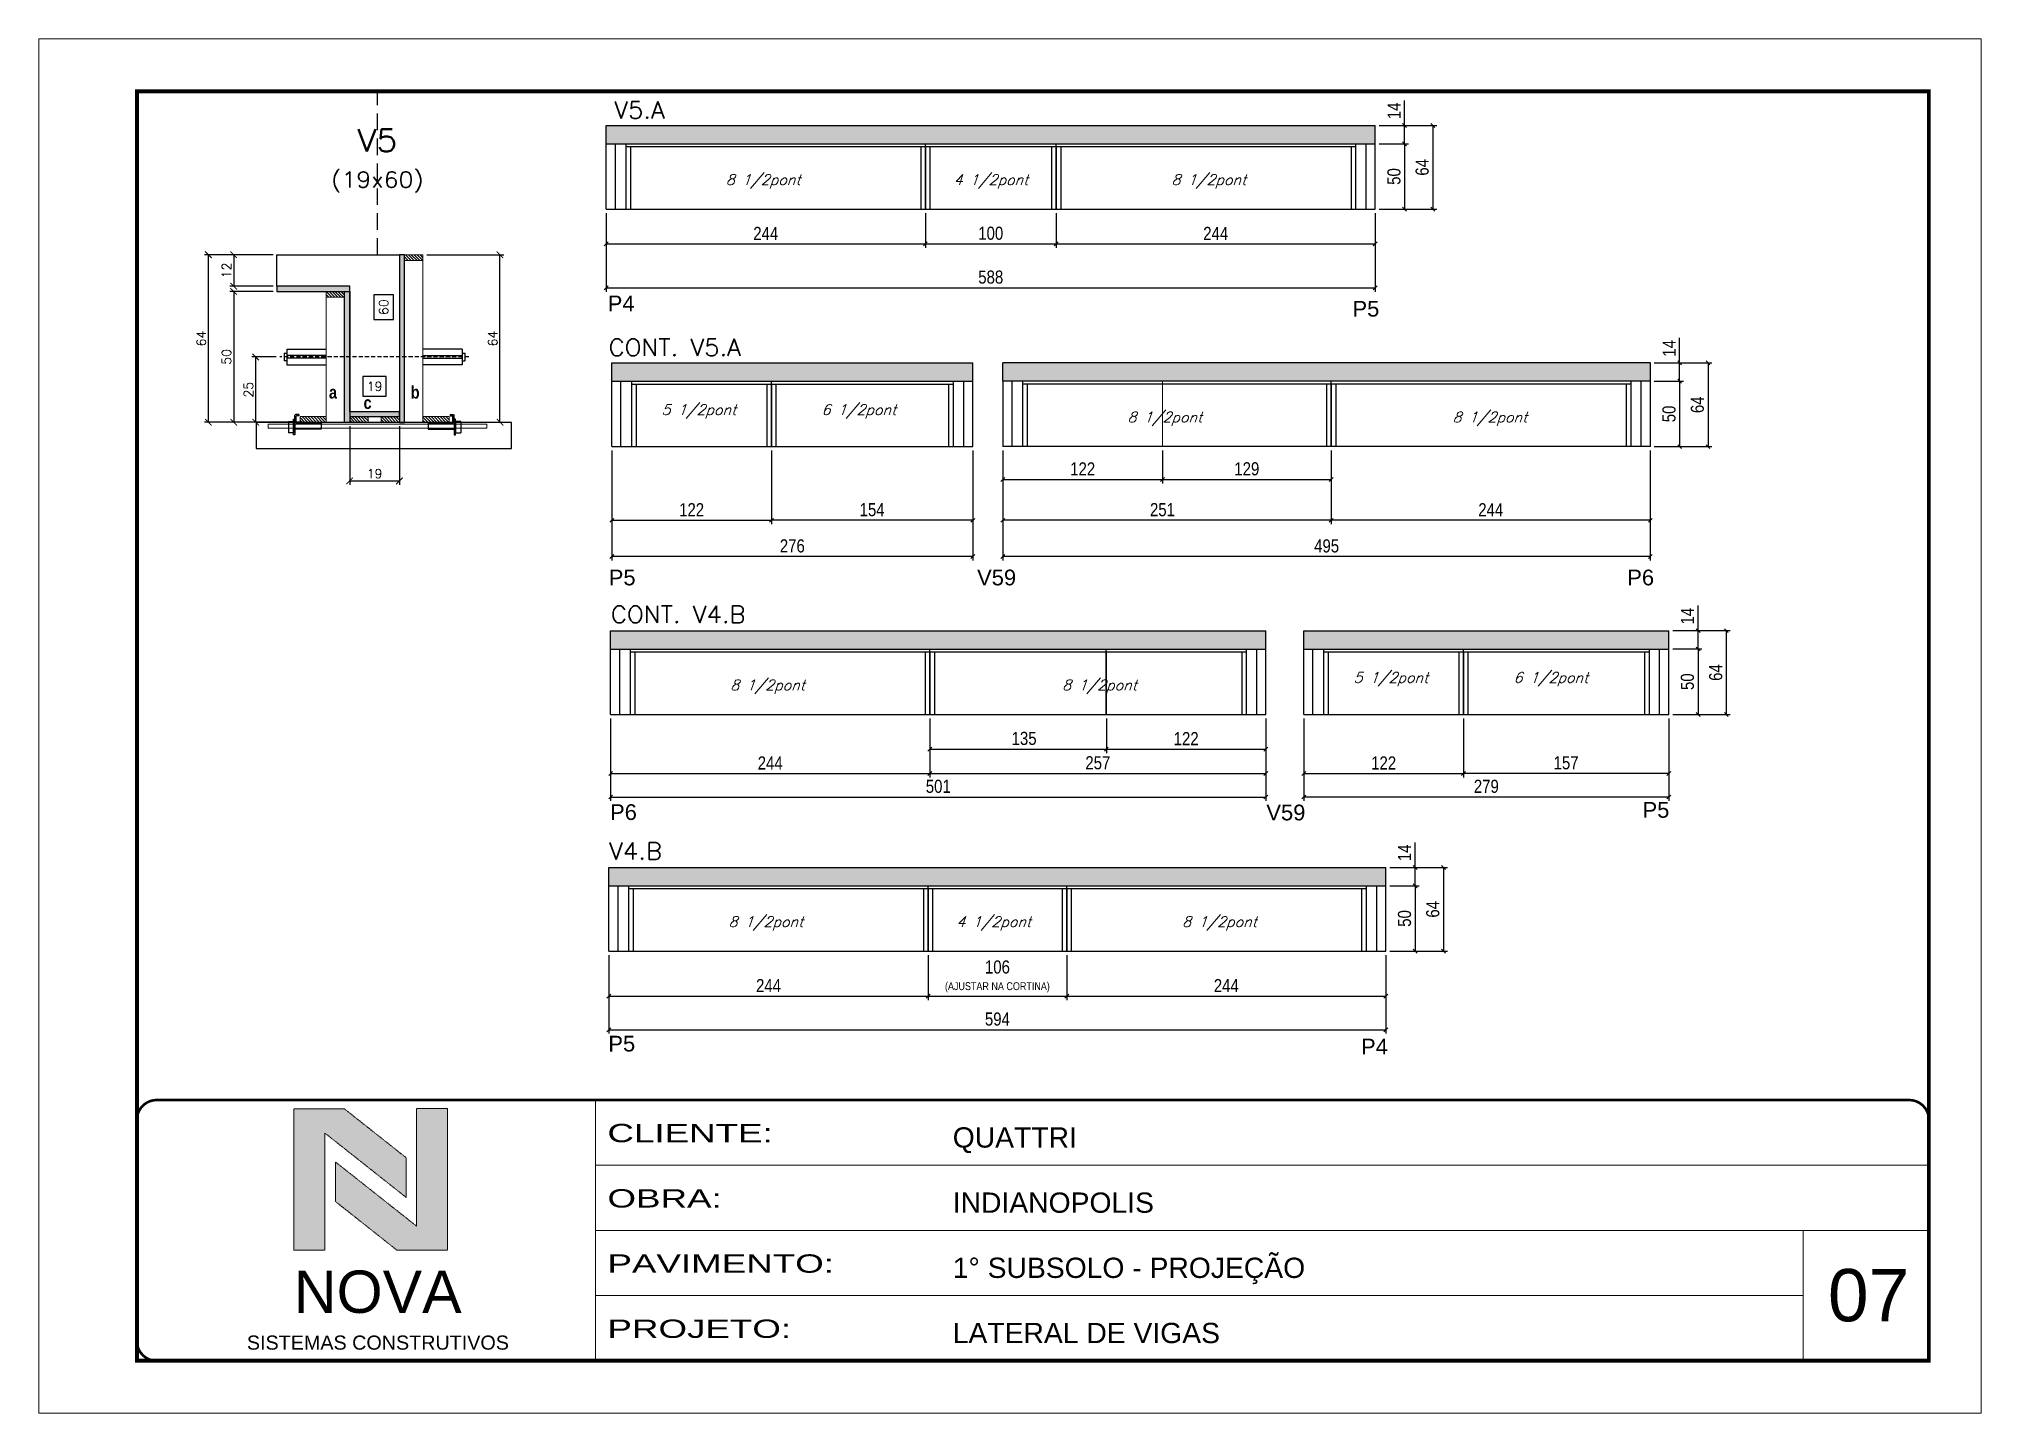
# Model space of a CAD drawing. Header units: millimetres. Extents: x 2921 to 9246, y 316 to 11751.
# Drawn here: x 6091 to 7576, y 8356 to 9406 of the extents above; entities that cross this region are included whole.
import ezdxf
from ezdxf.enums import TextEntityAlignment as Align

# ---------------------------------------------------------------- set-up
doc = ezdxf.new("R2010")
doc.units = ezdxf.units.MM
for name, pattern in [('CONTINUO', [0]), ('DASHED', [0.75, 0.5, -0.25]), ('HIDDEN', [9.525, 6.35, -3.175])]:
    doc.linetypes.add(name, pattern=pattern)
for name, color, linetype in [('00 - FELIPE', 2, 'Continuous'), ('1', 3, 'Continuous'), ('5', 5, 'Continuous'), ('barrote', 251, 'Continuous'), ('COTA', 241, 'Continuous'), ('Cota Seção (2x)', 4, 'Continuous'), ('detalhes', 4, 'Continuous'), ('Hachura', 253, 'Continuous'), ('Painéis', 200, 'Continuous'), ('presilha', 1, 'Continuous'), ('SARR_2.2x7', 40, 'Continuous'), ('SARR_3.5x7', 81, 'Continuous'), ('TENSOR', 3, 'Continuous'), ('texto', 7, 'Continuous'), ('Texto de Titulo', 7, 'Continuous'), ('Texto Qtd Sarr', 242, 'Continuous')]:
    doc.layers.add(name, color=color, linetype=linetype)
for name, color, linetype, lineweight in [('CARIMBO', 255, 'Continuous', 9), ('CARIMBO-LEGENDA', 75, 'Continuous', 15), ('CONCRETO', 251, 'Continuous', 25), ('Folhas', 255, 'Continuous', 9), ('Madeira', 126, 'Continuous', 18), ('SARRAFO DE PRESSAO', 251, 'DASHED', 9), ('SCO-___-LAJ', 2, 'Continuous', 0), ('Texto Seção', 7, 'Continuous', 15)]:
    doc.layers.add(name, color=color, linetype=linetype, lineweight=lineweight)
doc.styles.add('arial', font='arial.ttf')
doc.styles.add('COTA TECNICA', font='techl___.ttf', dxfattribs={"height": 10})
doc.styles.add('COTA TECNICA-50', font='techl___.ttf', dxfattribs={"height": 10})
doc.styles.add('REGUA-120', font='ROMANS.shx', dxfattribs={"height": 15})
doc.styles.add('Romans', font='romans.shx')
doc.styles.get("Standard").update_dxf_attribs({"font": 'arial.ttf'})
doc.styles.add('TECNICA', font='techb___.ttf', dxfattribs={"height": 10})
doc.styles.add('Tecnologia', font='')
doc.styles.get('Tecnologia').set_extended_font_data('Forgotten Futurist')
doc.dimstyles.new('COTA PAINEL-50', dxfattribs={"dimtxt": 10, "dimasz": 3, "dimexe": 3, "dimexo": 3, "dimgap": 3, "dimtad": 1, "dimdec": 1, "dimzin": 12, "dimdsep": 46, "dimtxsty": 'COTA TECNICA-50', "dimblk1": 'OBLIQUE', "dimblk2": 'OBLIQUE', "dimsah": 1, "dimcen": 0.9, "dimclrd": 4, "dimclre": 4, "dimclrt": 240, "dimadec": 1, "dimazin": 3, "dimtfac": 1, "dimtdec": 1, "dimtmove": 0, "dimatfit": 3, "dimfxl": 1, "dimtolj": 1, "dimtzin": 12, "dimarcsym": 0})
doc.dimstyles.new('Cota Seção (2x)', dxfattribs={"dimtxt": 7, "dimasz": 5, "dimexe": 3, "dimexo": 3, "dimgap": 2, "dimtad": 3, "dimdec": 1, "dimlfac": 0.5, "dimzin": 12, "dimdsep": 46, "dimtxsty": 'Romans', "dimblk": 'ARCHTICK', "dimcen": 0, "dimclrd": 4, "dimclre": 4, "dimclrt": 1, "dimadec": 1, "dimazin": 3, "dimtfac": 1, "dimtdec": 1, "dimtmove": 0, "dimatfit": 3, "dimldrblk": 'OBLIQUE', "dimfxl": 1, "dimtolj": 1, "dimtzin": 12, "dimarcsym": 0})
doc.dimstyles.new('Cota Seção interna', dxfattribs={"dimtxt": 7, "dimasz": 6, "dimexe": 0.18, "dimexo": 2, "dimgap": -4, "dimtad": 3, "dimdec": 1, "dimlfac": 0.5, "dimzin": 12, "dimdsep": 46, "dimtxsty": 'Romans', "dimblk": 'ARCHTICK', "dimcen": 0.09, "dimse1": 1, "dimse2": 1, "dimsd1": 1, "dimsd2": 1, "dimclrd": 180, "dimclre": 5, "dimclrt": 1, "dimadec": 0, "dimazin": 3, "dimtfac": 1, "dimtdec": 1, "dimtofl": 0, "dimtmove": 0, "dimatfit": 3, "dimldrblk": 'ARCHTICK', "dimfxl": 1, "dimtolj": 1, "dimtzin": 0, "dimarcsym": 0})
doc.dimstyles.new('PAINEL', dxfattribs={"dimtxt": 10, "dimasz": 3, "dimexe": 3, "dimexo": 3, "dimgap": 3, "dimtad": 1, "dimdec": 1, "dimzin": 12, "dimdsep": 46, "dimtxsty": 'COTA TECNICA', "dimblk1": 'OBLIQUE', "dimblk2": 'OBLIQUE', "dimsah": 1, "dimcen": 0.9, "dimclrd": 4, "dimclre": 4, "dimclrt": 240, "dimadec": 1, "dimazin": 3, "dimtfac": 1, "dimtdec": 1, "dimtmove": 0, "dimatfit": 3, "dimfxl": 1, "dimtolj": 1, "dimtzin": 12, "dimarcsym": 0})
pattern_1 = [(315, (29285.4195, 883.3063), (1.12253202, 1.12253202), [])]

msp = doc.modelspace()

# ---------------------------------------------------------------- texts
at = {"layer": '5', "linetype": 'Continuous'}
for s, rotation, p in [('P4', 359.99996, (6526.1, 9197.8)), ('P5', 0.00004, (7095.49, 9193.76)), ('P5', 0.00004, (6526.88, 8988.42)), ('V59', 0.00004, (6808.49, 8988.42)), ('P6', 0.00004, (7305.58, 8988.42)), ('P6', 359.99996, (6527.85, 8809.15)), ('V59', 0.00004, (7029.64, 8808.86)), ('P5', 0.00004, (7317.25, 8810.86)), ('P5', 359.99996, (6526.56, 8632.25)), ('P4', 0.00004, (7102.05, 8630.03))]:
    msp.add_text(s, height=12, rotation=rotation, dxfattribs=at).set_placement(p)
at = {"layer": 'CARIMBO', "style": 'arial'}
msp.add_text('07', height=40, dxfattribs=at).set_placement((7458.99, 8426.09))
at = {"layer": 'detalhes', "style": 'TECNICA'}
for s, p in [('a', (6312.97, 9131.15)), ('b', (6375.51, 9131.14)), ('c', (6339.4, 9123.19))]:
    msp.add_text(s, height=9.6, dxfattribs=at).set_placement(p)
at = {"layer": 'texto', "color": 2, "char_height": 8, "attachment_point": 5, "style": 'Romans'}
for s, insert in [('{\\Q19;\\C256;8 1/2pont}', (6644.92, 9297.03)), ('{\\Q19;\\C256;4 1/2pont}', (6819.1, 9297.03)), ('{\\Q19;\\C256;8 1/2pont}', (6985.69, 9297.03)), ('{\\Q19;\\C256;5 1/2pont}', (6595.77, 9121.33)), ('{\\Q19;\\C256;6 1/2pont}', (6718.11, 9121.33)), ('{\\Q19;\\C256;8 1/2pont}', (6952, 9115.64)), ('{\\Q19;\\C256;8 1/2pont}', (7200.56, 9115.64)), ('{\\Q19;\\C256;8 1/2pont}', (6648.3, 8910.97)), ('{\\Q19;\\C256;8 1/2pont}', (6902.07, 8910.97)), ('{\\Q19;\\C256;5 1/2pont}', (7124.82, 8916.68)), ('{\\Q19;\\C256;6 1/2pont}', (7247.17, 8916.68)), ('{\\Q19;\\C256;8 1/2pont}', (6647.01, 8730.15)), ('{\\Q19;\\C256;4 1/2pont}', (6821.19, 8730.15)), ('{\\Q19;\\C256;8 1/2pont}', (6993.78, 8730.15))]:
    msp.add_mtext(s, dxfattribs=dict(at, insert=insert))
at = {"layer": 'Texto Seção', "style": 'REGUA-120', "width": 1.05}
for s, p in [('V5.A', (6531.07, 9345.12)), ('CONT. V5.A', (6526.75, 9163.74)), ('CONT. V4.B', (6528.51, 8959.69)), ('V4.B', (6527.22, 8778.87))]:
    msp.add_text(s, height=13, dxfattribs=at).set_placement(p)

# ---------------------------------------------------------------- blocks, each defined once
blk = doc.blocks.new('A$C64660E27')
at = {"layer": 'COTA', "true_color": 0x1a1a1a}
h = blk.add_hatch(color=250, dxfattribs=at)
h.dxf.hatch_style = 1
h.paths.add_polyline_path([(185.4, -11.6), (142.4, -11.6), (142.4, -131.6), (168.8, -131.6), (168.8, -32.2), (237.7, -86.7), (237.7, -53)])
at = {"layer": 'COTA'}
h = blk.add_hatch(color=20, dxfattribs=at)
h.dxf.hatch_style = 1
h.paths.add_polyline_path([(273, -11.4), (246.6, -11.4), (246.6, -111.1), (177.7, -56.6), (177.7, -90.2), (230, -131.6), (273, -131.6)])
for p, q in [((142.4, -131.6), (142.4, -11.6)), ((142.4, -11.6), (185.4, -11.6)), ((185.4, -11.6), (237.7, -53)), ((273, -11.4), (246.6, -11.4)), ((246.6, -111.1), (246.6, -11.4)), ((273, -11.4), (273, -131.6)), ((168.8, -32.2), (237.7, -86.7)), ((168.8, -131.6), (168.8, -32.2)), ((246.6, -111.1), (177.7, -56.6)), ((177.7, -90.2), (177.7, -56.6)), ((237.7, -86.7), (237.7, -53)), ((230, -131.6), (177.7, -90.2)), ((142.4, -131.6), (168.8, -131.6)), ((273, -131.6), (230, -131.6))]:
    blk.add_line(p, q)
at = {"layer": 'CARIMBO-LEGENDA', "color": 7, "linetype": 'Continuous', "ltscale": 100, "style": 'arial'}
blk.add_text('NOVA', height=36, dxfattribs=at).set_placement((142.4, -184.8))
at = {"layer": 'CARIMBO-LEGENDA', "color": 7, "linetype": 'Continuous', "style": 'arial'}
blk.add_text('SISTEMAS CONSTRUTIVOS', height=12, dxfattribs=at).set_placement((102.5, -216))
blk = doc.blocks.new('9999999999')
at = {"color": 30, "linetype": 'CONTINUO'}
for p, q in [((98564.6, 34230.2), (98564.6, 34429.4)), ((98564.6, 34379.6), (99584, 34379.6)), ((98564.6, 34329.8), (99488, 34329.8)), ((99584, 34329.8), (99488, 34329.8)), ((99488, 34329.8), (99488, 34230.2)), ((98564.6, 34280), (99488, 34280))]:
    blk.add_line(p, q, dxfattribs=at)
at = {"color": 30, "linetype": 'CONTINUO', "const_width": 2}
blk.add_lwpolyline([(99584, 34230.2), (99584, 34414.4, 0.414214), (99569, 34429.4), (98229, 34429.4, 0.414214), (98214, 34414.4), (98214, 34245.2, 0.414214), (98229, 34230.2), (99584, 34230.2)], format="xyb", dxfattribs=at)
at = {"layer": 'Folhas'}
blk.add_lwpolyline([(98139, 34190.2), (99624, 34190.2), (99624, 35240.2), (98139, 35240.2)], close=True, dxfattribs=at)
at = {"layer": 'Folhas', "color": 30, "const_width": 3}
blk.add_lwpolyline([(98214, 34230.2), (99584, 34230.2), (99584, 35200.2), (98214, 35200.2)], close=True, dxfattribs=at)
at = {"xscale": 0.9, "yscale": 0.9, "zscale": 0.9}
blk.add_blockref('A$C64660E27', (98205.8, 34433.1), dxfattribs=at)
at = {"color": 7, "linetype": 'Continuous', "ltscale": 5, "style": 'arial'}
for s, height, p in [('QUATTRI', 15.48, (98837.7, 34393.1)), ('INDIANOPOLIS', 15.483, (98837.7, 34343.3)), ('1° SUBSOLO - PROJEÇÃO', 15.483, (98837.7, 34293.5)), ('LATERAL DE VIGAS', 15.483, (98837.7, 34243.7))]:
    blk.add_text(s, height=height, dxfattribs=at).set_placement(p)
at = {"layer": 'Folhas', "color": 7, "style": 'Tecnologia', "width": 1.5}
for s, p in [('CLIENTE:', (98573.7, 34397.2)), ('OBRA:', (98573.7, 34347.3)), ('PAVIMENTO:', (98573.7, 34297.5)), ('PROJETO:', (98573.7, 34247.7))]:
    blk.add_text(s, height=14, dxfattribs=at).set_placement(p)
blk = doc.blocks.new('titulo1')
at = {"layer": 'Defpoints', "color": 252, "linetype": 'HIDDEN', "ltscale": 2}
blk.add_line((0, 0), (0, 125), dxfattribs=at)
at = {"layer": 'Defpoints', "style": 'Romans', "oblique": 15}
blk.add_attdef('FOLHA', text='', height=10, dxfattribs=at).set_placement((0, 15.6), align=Align.MIDDLE_CENTER)
at = {"layer": 'Texto Qtd Sarr', "color": 3, "style": 'Romans', "oblique": 15}
for tag, height, p in [('TITULO', 17, (0, 71.4)), ('SEÇÃO', 12, (0, 41.5))]:
    blk.add_attdef(tag, text='', height=height, dxfattribs=at).set_placement(p, align=Align.MIDDLE_CENTER)
blk = doc.blocks.new('_ArchTick')
at = {"color": 0, "linetype": 'ByBlock', "const_width": 0.15}
blk.add_lwpolyline([(-0.5, -0.5), (0.5, 0.5)], dxfattribs=at)
blk = doc.blocks.new('*D789')
at = {"layer": 'COTA', "color": 4, "lineweight": -2, "transparency": 16777216}
for p, q in [((6270.2, 9241), (6217.8, 9241)), ((6220.8, 9113), (6220.8, 9241)), ((6292.2, 9113), (6217.8, 9113))]:
    blk.add_line(p, q, dxfattribs=at)
at = {"layer": 'Defpoints', "color": 0, "transparency": 16777216}
for p in [(6220.8, 9241), (6273.2, 9241), (6295.2, 9113)]:
    blk.add_point(p, dxfattribs=at)
at = {"layer": 'COTA', "color": 4, "lineweight": -2, "transparency": 16777216, "xscale": 5, "yscale": 5, "zscale": 5}
for p, rotation in [((6220.8, 9241), 90), ((6220.8, 9113), 270)]:
    blk.add_blockref('_ArchTick', p, dxfattribs=dict(at, rotation=rotation))
at = {"layer": 'COTA', "color": 1, "transparency": 16777216, "insert": (6215.3, 9177), "char_height": 7, "attachment_point": 5, "rotation": 90, "style": 'Romans'}
blk.add_mtext('\\A1;64', dxfattribs=at)
blk = doc.blocks.new('_Oblique')
at = {"layer": '1', "color": 0, "lineweight": -2}
blk.add_line((-0.5, -0.5), (0.5, 0.5), dxfattribs=at)
blk = doc.blocks.new('*D790')
at = {"layer": 'COTA', "color": 4, "lineweight": -2, "transparency": 16777216}
for p, q in [((6387.8, 9241), (6446.7, 9241)), ((6443.7, 9113), (6443.7, 9241)), ((6403.4, 9113), (6446.7, 9113))]:
    blk.add_line(p, q, dxfattribs=at)
at = {"layer": 'Defpoints', "color": 0, "transparency": 16777216}
for p in [(6384.8, 9241), (6443.7, 9241), (6400.4, 9113)]:
    blk.add_point(p, dxfattribs=at)
at = {"layer": 'COTA', "color": 4, "lineweight": -2, "transparency": 16777216, "xscale": 5, "yscale": 5, "zscale": 5}
for p, rotation in [((6443.7, 9241), 90), ((6443.7, 9113), 270)]:
    blk.add_blockref('_ArchTick', p, dxfattribs=dict(at, rotation=rotation))
at = {"layer": 'COTA', "color": 1, "transparency": 16777216, "insert": (6438.2, 9177), "char_height": 7, "attachment_point": 5, "rotation": 90, "style": 'Romans'}
blk.add_mtext('\\A1;64', dxfattribs=at)
blk = doc.blocks.new('*D791')
at = {"layer": 'Cota Seção (2x)', "color": 180, "lineweight": -2, "transparency": 16777216}
for p, q in [((6362.3, 9210.5), (6347.3, 9210.5)), ((6347.3, 9210.5), (6347.3, 9191.5)), ((6362.3, 9191.5), (6362.3, 9210.5)), ((6347.3, 9191.5), (6362.3, 9191.5))]:
    blk.add_line(p, q, dxfattribs=at)
at = {"layer": 'Defpoints', "color": 0, "transparency": 16777216}
for p in [(6366.3, 9241), (6377.8, 9241), (6377.8, 9121)]:
    blk.add_point(p, dxfattribs=at)
at = {"layer": 'Cota Seção (2x)', "color": 1, "transparency": 16777216, "insert": (6354.8, 9201), "char_height": 7, "attachment_point": 5, "rotation": 90, "style": 'Romans'}
blk.add_mtext('\\A1;60', dxfattribs=at)
blk = doc.blocks.new('*D792')
at = {"layer": 'COTA', "color": 4, "lineweight": -2, "transparency": 16777216}
for p, q in [((6270.2, 9241), (6237.1, 9241)), ((6240.1, 9241), (6240.1, 9217)), ((6270.2, 9217), (6237.1, 9217))]:
    blk.add_line(p, q, dxfattribs=at)
at = {"layer": 'Defpoints', "color": 0, "transparency": 16777216}
for p in [(6273.2, 9241), (6240.1, 9217), (6273.2, 9217)]:
    blk.add_point(p, dxfattribs=at)
at = {"layer": 'COTA', "color": 4, "lineweight": -2, "transparency": 16777216, "xscale": 5, "yscale": 5, "zscale": 5}
for p, rotation in [((6240.1, 9241), 90), ((6240.1, 9217), 270)]:
    blk.add_blockref('_ArchTick', p, dxfattribs=dict(at, rotation=rotation))
at = {"layer": 'COTA', "color": 1, "transparency": 16777216, "insert": (6234.6, 9229), "char_height": 7, "attachment_point": 5, "rotation": 90, "style": 'Romans'}
blk.add_mtext('\\A1;12', dxfattribs=at)
blk = doc.blocks.new('*D793')
at = {"layer": 'COTA', "color": 4, "lineweight": -2, "transparency": 16777216}
for p, q in [((6270.2, 9213), (6237.1, 9213)), ((6240.1, 9213), (6240.1, 9113)), ((6292.2, 9113), (6237.1, 9113))]:
    blk.add_line(p, q, dxfattribs=at)
at = {"layer": 'Defpoints', "color": 0, "transparency": 16777216}
for p in [(6273.2, 9213), (6240.1, 9113), (6295.2, 9113)]:
    blk.add_point(p, dxfattribs=at)
at = {"layer": 'COTA', "color": 4, "lineweight": -2, "transparency": 16777216, "xscale": 5, "yscale": 5, "zscale": 5}
for p, rotation in [((6240.1, 9213), 90), ((6240.1, 9113), 270)]:
    blk.add_blockref('_ArchTick', p, dxfattribs=dict(at, rotation=rotation))
at = {"layer": 'COTA', "color": 1, "transparency": 16777216, "insert": (6234.6, 9163), "char_height": 7, "attachment_point": 5, "rotation": 90, "style": 'Romans'}
blk.add_mtext('\\A1;50', dxfattribs=at)
blk = doc.blocks.new('PRESILHA METÁLICA 1')
at = {"layer": 'presilha'}
for p, q in [((0, 13), (6, 13)), ((0, 13), (0, 0)), ((6, 0), (0, 0)), ((6, 15.5), (7.5, 15.5)), ((6, -2.5), (6, 15.5)), ((6, 13), (6, 0)), ((7.5, 10.6), (7.5, 19.9)), ((7.5, 15.5), (7.5, -2.5)), ((37.5, 4.1), (7.5, 4.1)), ((12, 21), (8.6, 21)), ((9, 11.6), (9, 18.9)), ((12, 19.5), (9.6, 19.5)), ((37.5, 11), (9.6, 11)), ((12, 21), (12, 19.5)), ((37.5, 11), (37.5, 4.1)), ((7.5, -2.5), (6, -2.5))]:
    blk.add_line(p, q, dxfattribs=at)
for centre, radius, start, end in [((8.6, 19.9), 1.14, 90, 180), ((9.6, 18.9), 0.57, 90, 180), ((9.6, 11.6), 0.57, 180, 270)]:
    blk.add_arc(centre, radius, start, end, dxfattribs=at)
blk = doc.blocks.new('*D794')
at = {"layer": 'COTA', "color": 4, "lineweight": -2, "transparency": 16777216}
for p, q in [((6328.8, 9110), (6328.8, 9065.2)), ((6366.8, 9110), (6366.8, 9065.2)), ((6328.8, 9068.2), (6366.8, 9068.2))]:
    blk.add_line(p, q, dxfattribs=at)
at = {"layer": 'Defpoints', "color": 0, "transparency": 16777216}
for p in [(6328.8, 9113), (6366.8, 9113), (6366.8, 9068.2)]:
    blk.add_point(p, dxfattribs=at)
at = {"layer": 'COTA', "color": 4, "lineweight": -2, "transparency": 16777216, "xscale": 5, "yscale": 5, "zscale": 5, "rotation": 180}
blk.add_blockref('_ArchTick', (6328.8, 9068.2), dxfattribs=at)
at = {"layer": 'COTA', "color": 4, "lineweight": -2, "transparency": 16777216, "xscale": 5, "yscale": 5, "zscale": 5}
blk.add_blockref('_ArchTick', (6366.8, 9068.2), dxfattribs=at)
at = {"layer": 'COTA', "color": 1, "transparency": 16777216, "insert": (6347.8, 9073.7), "char_height": 7, "attachment_point": 5, "style": 'Romans'}
blk.add_mtext('\\A1;19', dxfattribs=at)
blk = doc.blocks.new('*D1181')
at = {"layer": 'COTA', "color": 4, "lineweight": -2, "transparency": 16777216}
for p, q in [((6272.5, 9162.9), (6253.9, 9162.9)), ((6256.9, 9162.9), (6256.9, 9113)), ((6272.5, 9113), (6253.9, 9113))]:
    blk.add_line(p, q, dxfattribs=at)
at = {"layer": 'Defpoints', "color": 0, "transparency": 16777216}
for p in [(6275.5, 9162.9), (6256.9, 9113), (6275.5, 9113)]:
    blk.add_point(p, dxfattribs=at)
at = {"layer": 'COTA', "color": 4, "lineweight": -2, "transparency": 16777216, "xscale": 5, "yscale": 5, "zscale": 5}
for p, rotation in [((6256.9, 9162.9), 90), ((6256.9, 9113), 270)]:
    blk.add_blockref('_ArchTick', p, dxfattribs=dict(at, rotation=rotation))
at = {"layer": 'COTA', "color": 1, "transparency": 16777216, "insert": (6251.4, 9137.9), "char_height": 7, "attachment_point": 5, "rotation": 90, "style": 'Romans'}
blk.add_mtext('\\A1;25', dxfattribs=at)
blk = doc.blocks.new('*D814')
at = {"layer": 'Cota Seção (2x)', "color": 180, "lineweight": -2, "transparency": 16777216}
for p, q in [((6356.8, 9148), (6338.8, 9148)), ((6338.8, 9148), (6338.8, 9133)), ((6356.8, 9133), (6356.8, 9148)), ((6338.8, 9133), (6356.8, 9133))]:
    blk.add_line(p, q, dxfattribs=at)
at = {"layer": 'Defpoints', "color": 0, "transparency": 16777216}
for p in [(6366.8, 9129), (6328.8, 9113), (6366.8, 9113)]:
    blk.add_point(p, dxfattribs=at)
at = {"layer": 'Cota Seção (2x)', "color": 1, "transparency": 16777216, "insert": (6347.8, 9140.5), "char_height": 7, "attachment_point": 5, "style": 'Romans'}
blk.add_mtext('\\A1;19', dxfattribs=at)
blk = doc.blocks.new('*D815')
at = {"layer": 'COTA', "color": 4, "linetype": 'ByBlock', "lineweight": -2, "transparency": 16777216}
for p, q in [((7079.2, 9091.4), (7079.2, 9035.1)), ((7323.2, 9091.4), (7323.2, 9035.1)), ((7323.2, 9038.1), (7079.2, 9038.1))]:
    blk.add_line(p, q, dxfattribs=at)
at = {"layer": 'Defpoints', "color": 0, "linetype": 'ByBlock', "transparency": 16777216}
for p in [(7079.2, 9094.4), (7323.2, 9094.4), (7079.2, 9038.1)]:
    blk.add_point(p, dxfattribs=at)
at = {"layer": 'COTA', "color": 4, "linetype": 'ByBlock', "lineweight": -2, "transparency": 16777216, "xscale": 3, "yscale": 3, "zscale": 3, "rotation": 180}
blk.add_blockref('_Oblique', (7079.2, 9038.1), dxfattribs=at)
at = {"layer": 'COTA', "color": 4, "linetype": 'ByBlock', "lineweight": -2, "transparency": 16777216, "xscale": 3, "yscale": 3, "zscale": 3}
blk.add_blockref('_Oblique', (7323.2, 9038.1), dxfattribs=at)
at = {"layer": 'COTA', "color": 240, "linetype": 'ByBlock', "transparency": 16777216, "insert": (7201.2, 9046.2), "char_height": 10, "attachment_point": 5, "style": 'COTA TECNICA'}
blk.add_mtext('\\A1;244', dxfattribs=at)
blk = doc.blocks.new('*D1182')
at = {"layer": 'COTA', "color": 4, "linetype": 'ByBlock', "lineweight": -2, "transparency": 16777216}
for p, q in [((6828.2, 9091.4), (6828.2, 9007.4)), ((7323.2, 9091.4), (7323.2, 9007.4)), ((7323.2, 9010.4), (6828.2, 9010.4))]:
    blk.add_line(p, q, dxfattribs=at)
at = {"layer": 'Defpoints', "color": 0, "linetype": 'ByBlock', "transparency": 16777216}
for p in [(6828.2, 9094.4), (7323.2, 9094.4), (6828.2, 9010.4)]:
    blk.add_point(p, dxfattribs=at)
at = {"layer": 'COTA', "color": 4, "linetype": 'ByBlock', "lineweight": -2, "transparency": 16777216, "xscale": 3, "yscale": 3, "zscale": 3, "rotation": 180}
blk.add_blockref('_Oblique', (6828.2, 9010.4), dxfattribs=at)
at = {"layer": 'COTA', "color": 4, "linetype": 'ByBlock', "lineweight": -2, "transparency": 16777216, "xscale": 3, "yscale": 3, "zscale": 3}
blk.add_blockref('_Oblique', (7323.2, 9010.4), dxfattribs=at)
at = {"layer": 'COTA', "color": 240, "linetype": 'ByBlock', "transparency": 16777216, "insert": (7075.7, 9018.5), "char_height": 10, "attachment_point": 5, "style": 'COTA TECNICA'}
blk.add_mtext('\\A1;495', dxfattribs=at)
blk = doc.blocks.new('*D1183')
at = {"layer": 'COTA', "color": 4, "lineweight": -2, "transparency": 16777216}
for p, q in [((6828.2, 9091.4), (6828.2, 9035.1)), ((7079.2, 9091.4), (7079.2, 9035.1)), ((7079.2, 9038.1), (6828.2, 9038.1))]:
    blk.add_line(p, q, dxfattribs=at)
at = {"layer": 'Defpoints', "color": 0, "transparency": 16777216}
for p in [(6828.2, 9094.4), (7079.2, 9094.4), (6828.2, 9038.1)]:
    blk.add_point(p, dxfattribs=at)
at = {"layer": 'COTA', "color": 4, "lineweight": -2, "transparency": 16777216, "xscale": 3, "yscale": 3, "zscale": 3, "rotation": 180}
blk.add_blockref('_Oblique', (6828.2, 9038.1), dxfattribs=at)
at = {"layer": 'COTA', "color": 4, "lineweight": -2, "transparency": 16777216, "xscale": 3, "yscale": 3, "zscale": 3}
blk.add_blockref('_Oblique', (7079.2, 9038.1), dxfattribs=at)
at = {"layer": 'COTA', "color": 240, "transparency": 16777216, "insert": (6950.2, 9046.2), "char_height": 10, "attachment_point": 5, "style": 'COTA TECNICA'}
blk.add_mtext('\\A1;251 ', dxfattribs=at)
blk = doc.blocks.new('*D816')
at = {"layer": 'COTA', "color": 4, "linetype": 'ByBlock', "lineweight": -2, "transparency": 16777216}
for p, q in [((6529.2, 9091.4), (6529.2, 9035.1)), ((6651.2, 9091.4), (6651.2, 9035.1)), ((6529.2, 9038.1), (6651.2, 9038.1))]:
    blk.add_line(p, q, dxfattribs=at)
at = {"layer": 'Defpoints', "color": 0, "linetype": 'ByBlock', "transparency": 16777216}
for p in [(6529.2, 9094.4), (6651.2, 9094.4), (6651.2, 9038.1)]:
    blk.add_point(p, dxfattribs=at)
at = {"layer": 'COTA', "color": 4, "linetype": 'ByBlock', "lineweight": -2, "transparency": 16777216, "xscale": 3, "yscale": 3, "zscale": 3, "rotation": 180}
blk.add_blockref('_Oblique', (6529.2, 9038.1), dxfattribs=at)
at = {"layer": 'COTA', "color": 4, "linetype": 'ByBlock', "lineweight": -2, "transparency": 16777216, "xscale": 3, "yscale": 3, "zscale": 3}
blk.add_blockref('_Oblique', (6651.2, 9038.1), dxfattribs=at)
at = {"layer": 'COTA', "color": 240, "linetype": 'ByBlock', "transparency": 16777216, "insert": (6590.2, 9046.2), "char_height": 10, "width": 165.595, "attachment_point": 5, "style": 'COTA TECNICA'}
blk.add_mtext('\\A1;122 ', dxfattribs=at)
blk = doc.blocks.new('*D817')
at = {"layer": 'COTA', "color": 4, "lineweight": -2, "transparency": 16777216}
for p, q in [((6651.2, 9091.4), (6651.2, 9035.1)), ((6805.2, 9091.4), (6805.2, 9035.1)), ((6805.2, 9038.1), (6651.2, 9038.1))]:
    blk.add_line(p, q, dxfattribs=at)
at = {"layer": 'Defpoints', "color": 0, "transparency": 16777216}
for p in [(6651.2, 9094.4), (6805.2, 9094.4), (6651.2, 9038.1)]:
    blk.add_point(p, dxfattribs=at)
at = {"layer": 'COTA', "color": 4, "lineweight": -2, "transparency": 16777216, "xscale": 3, "yscale": 3, "zscale": 3, "rotation": 180}
blk.add_blockref('_Oblique', (6651.2, 9038.1), dxfattribs=at)
at = {"layer": 'COTA', "color": 4, "lineweight": -2, "transparency": 16777216, "xscale": 3, "yscale": 3, "zscale": 3}
blk.add_blockref('_Oblique', (6805.2, 9038.1), dxfattribs=at)
at = {"layer": 'COTA', "color": 240, "transparency": 16777216, "insert": (6728.2, 9046.2), "char_height": 10, "attachment_point": 5, "style": 'COTA TECNICA'}
blk.add_mtext('\\A1;154', dxfattribs=at)
blk = doc.blocks.new('*D818')
at = {"layer": 'Defpoints', "color": 0, "transparency": 16777216}
for p in [(6805.2, 9094.4), (6529.2, 9038.1), (6529.2, 9010.4)]:
    blk.add_point(p, dxfattribs=at)
at = {"layer": 'Painéis', "color": 4, "lineweight": -2, "transparency": 16777216}
for p, q in [((6805.2, 9091.4), (6805.2, 9007.4)), ((6529.2, 9035.1), (6529.2, 9007.4)), ((6805.2, 9010.4), (6529.2, 9010.4))]:
    blk.add_line(p, q, dxfattribs=at)
at = {"layer": 'Painéis', "color": 4, "lineweight": -2, "transparency": 16777216, "xscale": 3, "yscale": 3, "zscale": 3, "rotation": 180}
blk.add_blockref('_Oblique', (6529.2, 9010.4), dxfattribs=at)
at = {"layer": 'Painéis', "color": 4, "lineweight": -2, "transparency": 16777216, "xscale": 3, "yscale": 3, "zscale": 3}
blk.add_blockref('_Oblique', (6805.2, 9010.4), dxfattribs=at)
at = {"layer": 'Painéis', "color": 240, "lineweight": 5, "transparency": 16777216, "insert": (6667.2, 9018.5), "char_height": 10, "attachment_point": 5, "style": 'COTA TECNICA'}
blk.add_mtext('\\A1;276', dxfattribs=at)
blk = doc.blocks.new('*D819')
at = {"layer": 'COTA', "color": 4, "linetype": 'ByBlock', "lineweight": -2, "transparency": 16777216}
for p, q in [((6524.9, 9272.8), (6524.9, 9246.3)), ((6768.9, 9272.8), (6768.9, 9246.3)), ((6524.9, 9249.3), (6768.9, 9249.3))]:
    blk.add_line(p, q, dxfattribs=at)
at = {"layer": 'Defpoints', "color": 0, "linetype": 'ByBlock', "transparency": 16777216}
for p in [(6524.9, 9275.8), (6768.9, 9275.8), (6768.9, 9249.3)]:
    blk.add_point(p, dxfattribs=at)
at = {"layer": 'COTA', "color": 4, "linetype": 'ByBlock', "lineweight": -2, "transparency": 16777216, "xscale": 3, "yscale": 3, "zscale": 3, "rotation": 180}
blk.add_blockref('_Oblique', (6524.9, 9249.3), dxfattribs=at)
at = {"layer": 'COTA', "color": 4, "linetype": 'ByBlock', "lineweight": -2, "transparency": 16777216, "xscale": 3, "yscale": 3, "zscale": 3}
blk.add_blockref('_Oblique', (6768.9, 9249.3), dxfattribs=at)
at = {"layer": 'COTA', "color": 240, "linetype": 'ByBlock', "transparency": 16777216, "insert": (6646.9, 9257.3), "char_height": 10, "attachment_point": 5, "style": 'COTA TECNICA'}
blk.add_mtext('\\A1;244', dxfattribs=at)
blk = doc.blocks.new('*D820')
at = {"layer": 'COTA', "color": 4, "linetype": 'ByBlock', "lineweight": -2, "transparency": 16777216}
for p, q in [((6868.9, 9272.8), (6868.9, 9246.3)), ((7112.9, 9272.8), (7112.9, 9246.3)), ((6868.9, 9249.3), (7112.9, 9249.3))]:
    blk.add_line(p, q, dxfattribs=at)
at = {"layer": 'Defpoints', "color": 0, "linetype": 'ByBlock', "transparency": 16777216}
for p in [(6868.9, 9275.8), (7112.9, 9275.8), (7112.9, 9249.3)]:
    blk.add_point(p, dxfattribs=at)
at = {"layer": 'COTA', "color": 4, "linetype": 'ByBlock', "lineweight": -2, "transparency": 16777216, "xscale": 3, "yscale": 3, "zscale": 3, "rotation": 180}
blk.add_blockref('_Oblique', (6868.9, 9249.3), dxfattribs=at)
at = {"layer": 'COTA', "color": 4, "linetype": 'ByBlock', "lineweight": -2, "transparency": 16777216, "xscale": 3, "yscale": 3, "zscale": 3}
blk.add_blockref('_Oblique', (7112.9, 9249.3), dxfattribs=at)
at = {"layer": 'COTA', "color": 240, "linetype": 'ByBlock', "transparency": 16777216, "insert": (6990.9, 9257.3), "char_height": 10, "width": 210.731, "attachment_point": 5, "style": 'COTA TECNICA'}
blk.add_mtext('\\A1;244', dxfattribs=at)
blk = doc.blocks.new('*D1184')
at = {"layer": 'COTA', "color": 4, "linetype": 'ByBlock', "lineweight": -2, "transparency": 16777216}
for p, q in [((6524.9, 9272.8), (6524.9, 9212.7)), ((7112.9, 9272.8), (7112.9, 9212.7)), ((6524.9, 9215.7), (7112.9, 9215.7))]:
    blk.add_line(p, q, dxfattribs=at)
at = {"layer": 'Defpoints', "color": 0, "linetype": 'ByBlock', "transparency": 16777216}
for p in [(6524.9, 9275.8), (7112.9, 9275.8), (7112.9, 9215.7)]:
    blk.add_point(p, dxfattribs=at)
at = {"layer": 'COTA', "color": 4, "linetype": 'ByBlock', "lineweight": -2, "transparency": 16777216, "xscale": 3, "yscale": 3, "zscale": 3, "rotation": 180}
blk.add_blockref('_Oblique', (6524.9, 9215.7), dxfattribs=at)
at = {"layer": 'COTA', "color": 4, "linetype": 'ByBlock', "lineweight": -2, "transparency": 16777216, "xscale": 3, "yscale": 3, "zscale": 3}
blk.add_blockref('_Oblique', (7112.9, 9215.7), dxfattribs=at)
at = {"layer": 'COTA', "color": 240, "linetype": 'ByBlock', "transparency": 16777216, "insert": (6818.9, 9223.9), "char_height": 10, "attachment_point": 5, "style": 'COTA TECNICA'}
blk.add_mtext('\\A1;588', dxfattribs=at)
blk = doc.blocks.new('*D821')
at = {"layer": 'COTA', "color": 4, "lineweight": -2, "transparency": 16777216}
for p, q in [((7115.9, 9325.8), (7138.3, 9325.8)), ((7135.3, 9325.8), (7135.3, 9275.8)), ((7115.9, 9275.8), (7138.3, 9275.8))]:
    blk.add_line(p, q, dxfattribs=at)
at = {"layer": 'Defpoints', "color": 0, "transparency": 16777216}
for p in [(7112.9, 9325.8), (7112.9, 9275.8), (7135.3, 9275.8)]:
    blk.add_point(p, dxfattribs=at)
at = {"layer": 'COTA', "color": 4, "lineweight": -2, "transparency": 16777216, "xscale": 3, "yscale": 3, "zscale": 3}
for p, rotation in [((7135.3, 9325.8), 90), ((7135.3, 9275.8), 270)]:
    blk.add_blockref('_Oblique', p, dxfattribs=dict(at, rotation=rotation))
at = {"layer": 'COTA', "color": 240, "transparency": 16777216, "insert": (7127.2, 9300.8), "char_height": 10, "attachment_point": 5, "rotation": 90, "style": 'COTA TECNICA-50'}
blk.add_mtext('\\A1;50', dxfattribs=at)
blk = doc.blocks.new('*D822')
at = {"layer": 'COTA', "color": 4, "lineweight": -2, "transparency": 16777216}
for p, q in [((7135.3, 9339.8), (7135.3, 9358.9)), ((7115.9, 9339.8), (7138.3, 9339.8)), ((7115.9, 9325.8), (7138.3, 9325.8)), ((7135.3, 9325.8), (7135.3, 9339.8))]:
    blk.add_line(p, q, dxfattribs=at)
at = {"layer": 'Defpoints', "color": 0, "transparency": 16777216}
for p in [(7112.9, 9339.8), (7112.9, 9325.8), (7135.3, 9339.8)]:
    blk.add_point(p, dxfattribs=at)
at = {"layer": 'COTA', "color": 4, "lineweight": -2, "transparency": 16777216, "xscale": 3, "yscale": 3, "zscale": 3}
for p, rotation in [((7135.3, 9339.8), 90), ((7135.3, 9325.8), 270)]:
    blk.add_blockref('_Oblique', p, dxfattribs=dict(at, rotation=rotation))
at = {"layer": 'COTA', "color": 240, "transparency": 16777216, "insert": (7127.3, 9350.9), "char_height": 10, "attachment_point": 5, "rotation": 90, "style": 'COTA TECNICA-50'}
blk.add_mtext('\\A1;14', dxfattribs=at)
blk = doc.blocks.new('*D823')
at = {"layer": 'COTA', "color": 4, "lineweight": -2, "transparency": 16777216}
for p, q in [((7115.9, 9339.8), (7159.9, 9339.8)), ((7156.9, 9339.8), (7156.9, 9275.8)), ((7115.9, 9275.8), (7159.9, 9275.8))]:
    blk.add_line(p, q, dxfattribs=at)
at = {"layer": 'Defpoints', "color": 0, "transparency": 16777216}
for p in [(7112.9, 9339.8), (7112.9, 9275.8), (7156.9, 9275.8)]:
    blk.add_point(p, dxfattribs=at)
at = {"layer": 'COTA', "color": 4, "lineweight": -2, "transparency": 16777216, "xscale": 3, "yscale": 3, "zscale": 3}
for p, rotation in [((7156.9, 9339.8), 90), ((7156.9, 9275.8), 270)]:
    blk.add_blockref('_Oblique', p, dxfattribs=dict(at, rotation=rotation))
at = {"layer": 'COTA', "color": 240, "transparency": 16777216, "insert": (7148.8, 9307.8), "char_height": 10, "attachment_point": 5, "rotation": 90, "style": 'COTA TECNICA-50'}
blk.add_mtext('\\A1;64', dxfattribs=at)
blk = doc.blocks.new('*D824')
at = {"layer": 'COTA', "color": 4, "linetype": 'ByBlock', "lineweight": -2, "transparency": 16777216}
for p, q in [((6768.9, 9272.8), (6768.9, 9246.3)), ((6868.9, 9272.8), (6868.9, 9246.3)), ((6768.9, 9249.3), (6868.9, 9249.3))]:
    blk.add_line(p, q, dxfattribs=at)
at = {"layer": 'Defpoints', "color": 0, "linetype": 'ByBlock', "transparency": 16777216}
for p in [(6768.9, 9275.8), (6868.9, 9275.8), (6868.9, 9249.3)]:
    blk.add_point(p, dxfattribs=at)
at = {"layer": 'COTA', "color": 4, "linetype": 'ByBlock', "lineweight": -2, "transparency": 16777216, "xscale": 3, "yscale": 3, "zscale": 3, "rotation": 180}
blk.add_blockref('_Oblique', (6768.9, 9249.3), dxfattribs=at)
at = {"layer": 'COTA', "color": 4, "linetype": 'ByBlock', "lineweight": -2, "transparency": 16777216, "xscale": 3, "yscale": 3, "zscale": 3}
blk.add_blockref('_Oblique', (6868.9, 9249.3), dxfattribs=at)
at = {"layer": 'COTA', "color": 240, "linetype": 'ByBlock', "transparency": 16777216, "insert": (6818.9, 9257.4), "char_height": 10, "attachment_point": 5, "style": 'COTA TECNICA'}
blk.add_mtext('\\A1;100', dxfattribs=at)
blk = doc.blocks.new('*D825')
at = {"layer": 'COTA', "color": 4, "lineweight": -2, "transparency": 16777216}
for p, q in [((7326.2, 9144.4), (7348.6, 9144.4)), ((7345.6, 9144.4), (7345.6, 9094.4)), ((7326.2, 9094.4), (7348.6, 9094.4))]:
    blk.add_line(p, q, dxfattribs=at)
at = {"layer": 'Defpoints', "color": 0, "transparency": 16777216}
for p in [(7323.2, 9144.4), (7323.2, 9094.4), (7345.6, 9094.4)]:
    blk.add_point(p, dxfattribs=at)
at = {"layer": 'COTA', "color": 4, "lineweight": -2, "transparency": 16777216, "xscale": 3, "yscale": 3, "zscale": 3}
for p, rotation in [((7345.6, 9144.4), 90), ((7345.6, 9094.4), 270)]:
    blk.add_blockref('_Oblique', p, dxfattribs=dict(at, rotation=rotation))
at = {"layer": 'COTA', "color": 240, "transparency": 16777216, "insert": (7337.5, 9119.4), "char_height": 10, "attachment_point": 5, "rotation": 90, "style": 'COTA TECNICA-50'}
blk.add_mtext('\\A1;50', dxfattribs=at)
blk = doc.blocks.new('*D826')
at = {"layer": 'COTA', "color": 4, "lineweight": -2, "transparency": 16777216}
for p, q in [((7345.6, 9158.4), (7345.6, 9177.5)), ((7326.2, 9158.4), (7348.6, 9158.4)), ((7345.6, 9144.4), (7345.6, 9158.4)), ((7326.2, 9144.4), (7348.6, 9144.4))]:
    blk.add_line(p, q, dxfattribs=at)
at = {"layer": 'Defpoints', "color": 0, "transparency": 16777216}
for p in [(7323.2, 9158.4), (7345.6, 9158.4), (7323.2, 9144.4)]:
    blk.add_point(p, dxfattribs=at)
at = {"layer": 'COTA', "color": 4, "lineweight": -2, "transparency": 16777216, "xscale": 3, "yscale": 3, "zscale": 3}
for p, rotation in [((7345.6, 9158.4), 90), ((7345.6, 9144.4), 270)]:
    blk.add_blockref('_Oblique', p, dxfattribs=dict(at, rotation=rotation))
at = {"layer": 'COTA', "color": 240, "transparency": 16777216, "insert": (7337.6, 9169.5), "char_height": 10, "attachment_point": 5, "rotation": 90, "style": 'COTA TECNICA-50'}
blk.add_mtext('\\A1;14', dxfattribs=at)
blk = doc.blocks.new('*D827')
at = {"layer": 'COTA', "color": 4, "lineweight": -2, "transparency": 16777216}
for p, q in [((7326.2, 9158.4), (7370.3, 9158.4)), ((7367.3, 9158.4), (7367.3, 9094.4)), ((7326.2, 9094.4), (7370.3, 9094.4))]:
    blk.add_line(p, q, dxfattribs=at)
at = {"layer": 'Defpoints', "color": 0, "transparency": 16777216}
for p in [(7323.2, 9158.4), (7323.2, 9094.4), (7367.3, 9094.4)]:
    blk.add_point(p, dxfattribs=at)
at = {"layer": 'COTA', "color": 4, "lineweight": -2, "transparency": 16777216, "xscale": 3, "yscale": 3, "zscale": 3}
for p, rotation in [((7367.3, 9158.4), 90), ((7367.3, 9094.4), 270)]:
    blk.add_blockref('_Oblique', p, dxfattribs=dict(at, rotation=rotation))
at = {"layer": 'COTA', "color": 240, "transparency": 16777216, "insert": (7359.2, 9126.4), "char_height": 10, "attachment_point": 5, "rotation": 90, "style": 'COTA TECNICA-50'}
blk.add_mtext('\\A1;64', dxfattribs=at)
blk = doc.blocks.new('*D1186')
at = {"layer": 'Defpoints', "color": 0, "transparency": 16777216}
for p in [(6828.2, 9094.4), (6950.2, 9094.4), (6950.2, 9069.3)]:
    blk.add_point(p, dxfattribs=at)
at = {"layer": 'Painéis', "color": 4, "lineweight": -2, "transparency": 16777216}
for p, q in [((6828.2, 9091.4), (6828.2, 9066.3)), ((6950.2, 9091.4), (6950.2, 9066.3)), ((6828.2, 9069.3), (6950.2, 9069.3))]:
    blk.add_line(p, q, dxfattribs=at)
at = {"layer": 'Painéis', "color": 4, "lineweight": -2, "transparency": 16777216, "xscale": 3, "yscale": 3, "zscale": 3, "rotation": 180}
blk.add_blockref('_Oblique', (6828.2, 9069.3), dxfattribs=at)
at = {"layer": 'Painéis', "color": 4, "lineweight": -2, "transparency": 16777216, "xscale": 3, "yscale": 3, "zscale": 3}
blk.add_blockref('_Oblique', (6950.2, 9069.3), dxfattribs=at)
at = {"layer": 'Painéis', "color": 240, "lineweight": 5, "transparency": 16777216, "insert": (6889.2, 9077.4), "char_height": 10, "attachment_point": 5, "style": 'COTA TECNICA'}
blk.add_mtext('\\A1;122', dxfattribs=at)
blk = doc.blocks.new('*D1187')
at = {"layer": 'Defpoints', "color": 0, "transparency": 16777216}
for p in [(6950.2, 9094.4), (7079.2, 9094.4), (7079.2, 9069.3)]:
    blk.add_point(p, dxfattribs=at)
at = {"layer": 'Painéis', "color": 4, "lineweight": -2, "transparency": 16777216}
for p, q in [((6950.2, 9091.4), (6950.2, 9066.3)), ((7079.2, 9091.4), (7079.2, 9066.3)), ((6950.2, 9069.3), (7079.2, 9069.3))]:
    blk.add_line(p, q, dxfattribs=at)
at = {"layer": 'Painéis', "color": 4, "lineweight": -2, "transparency": 16777216, "xscale": 3, "yscale": 3, "zscale": 3, "rotation": 180}
blk.add_blockref('_Oblique', (6950.2, 9069.3), dxfattribs=at)
at = {"layer": 'Painéis', "color": 4, "lineweight": -2, "transparency": 16777216, "xscale": 3, "yscale": 3, "zscale": 3}
blk.add_blockref('_Oblique', (7079.2, 9069.3), dxfattribs=at)
at = {"layer": 'Painéis', "color": 240, "lineweight": 5, "transparency": 16777216, "insert": (7014.7, 9077.4), "char_height": 10, "attachment_point": 5, "style": 'COTA TECNICA'}
blk.add_mtext('\\A1;129', dxfattribs=at)
blk = doc.blocks.new('*D1217')
at = {"layer": 'COTA', "color": 4, "linetype": 'ByBlock', "lineweight": -2, "transparency": 16777216}
for p, q in [((6528.3, 8886.7), (6528.3, 8841.7)), ((6772.3, 8886.7), (6772.3, 8841.7)), ((6528.3, 8844.7), (6772.3, 8844.7))]:
    blk.add_line(p, q, dxfattribs=at)
at = {"layer": 'Defpoints', "color": 0, "linetype": 'ByBlock', "transparency": 16777216}
for p in [(6528.3, 8889.7), (6772.3, 8889.7), (6772.3, 8844.7)]:
    blk.add_point(p, dxfattribs=at)
at = {"layer": 'COTA', "color": 4, "linetype": 'ByBlock', "lineweight": -2, "transparency": 16777216, "xscale": 3, "yscale": 3, "zscale": 3, "rotation": 180}
blk.add_blockref('_Oblique', (6528.3, 8844.7), dxfattribs=at)
at = {"layer": 'COTA', "color": 4, "linetype": 'ByBlock', "lineweight": -2, "transparency": 16777216, "xscale": 3, "yscale": 3, "zscale": 3}
blk.add_blockref('_Oblique', (6772.3, 8844.7), dxfattribs=at)
at = {"layer": 'COTA', "color": 240, "linetype": 'ByBlock', "transparency": 16777216, "insert": (6650.3, 8852.7), "char_height": 10, "attachment_point": 5, "style": 'COTA TECNICA'}
blk.add_mtext('\\A1;244', dxfattribs=at)
blk = doc.blocks.new('*D1218')
at = {"layer": 'COTA', "color": 4, "linetype": 'ByBlock', "lineweight": -2, "transparency": 16777216}
for p, q in [((6907.3, 8886.7), (6907.3, 8860.2)), ((7029.3, 8886.7), (7029.3, 8860.2)), ((6907.3, 8863.2), (7029.3, 8863.2))]:
    blk.add_line(p, q, dxfattribs=at)
at = {"layer": 'Defpoints', "color": 0, "linetype": 'ByBlock', "transparency": 16777216}
for p in [(6907.3, 8889.7), (7029.3, 8889.7), (7029.3, 8863.2)]:
    blk.add_point(p, dxfattribs=at)
at = {"layer": 'COTA', "color": 4, "linetype": 'ByBlock', "lineweight": -2, "transparency": 16777216, "xscale": 3, "yscale": 3, "zscale": 3, "rotation": 180}
blk.add_blockref('_Oblique', (6907.3, 8863.2), dxfattribs=at)
at = {"layer": 'COTA', "color": 4, "linetype": 'ByBlock', "lineweight": -2, "transparency": 16777216, "xscale": 3, "yscale": 3, "zscale": 3}
blk.add_blockref('_Oblique', (7029.3, 8863.2), dxfattribs=at)
at = {"layer": 'COTA', "color": 240, "linetype": 'ByBlock', "transparency": 16777216, "insert": (6968.3, 8871.3), "char_height": 10, "width": 210.731, "attachment_point": 5, "style": 'COTA TECNICA'}
blk.add_mtext('\\A1;122', dxfattribs=at)
blk = doc.blocks.new('*D1220')
at = {"layer": 'COTA', "color": 4, "linetype": 'ByBlock', "lineweight": -2, "transparency": 16777216}
for p, q in [((6528.3, 8886.7), (6528.3, 8823.7)), ((7029.3, 8886.7), (7029.3, 8823.7)), ((6528.3, 8826.7), (7029.3, 8826.7))]:
    blk.add_line(p, q, dxfattribs=at)
at = {"layer": 'Defpoints', "color": 0, "linetype": 'ByBlock', "transparency": 16777216}
for p in [(6528.3, 8889.7), (7029.3, 8889.7), (7029.3, 8826.7)]:
    blk.add_point(p, dxfattribs=at)
at = {"layer": 'COTA', "color": 4, "linetype": 'ByBlock', "lineweight": -2, "transparency": 16777216, "xscale": 3, "yscale": 3, "zscale": 3, "rotation": 180}
blk.add_blockref('_Oblique', (6528.3, 8826.7), dxfattribs=at)
at = {"layer": 'COTA', "color": 4, "linetype": 'ByBlock', "lineweight": -2, "transparency": 16777216, "xscale": 3, "yscale": 3, "zscale": 3}
blk.add_blockref('_Oblique', (7029.3, 8826.7), dxfattribs=at)
at = {"layer": 'COTA', "color": 240, "linetype": 'ByBlock', "transparency": 16777216, "insert": (6778.8, 8834.8), "char_height": 10, "attachment_point": 5, "style": 'COTA TECNICA'}
blk.add_mtext('\\A1;501', dxfattribs=at)
blk = doc.blocks.new('*D1219')
at = {"layer": 'COTA', "color": 4, "linetype": 'ByBlock', "lineweight": -2, "transparency": 16777216}
for p, q in [((6772.3, 8886.7), (6772.3, 8860.2)), ((6907.3, 8886.7), (6907.3, 8860.2)), ((6772.3, 8863.2), (6907.3, 8863.2))]:
    blk.add_line(p, q, dxfattribs=at)
at = {"layer": 'Defpoints', "color": 0, "linetype": 'ByBlock', "transparency": 16777216}
for p in [(6772.3, 8889.7), (6907.3, 8889.7), (6907.3, 8863.2)]:
    blk.add_point(p, dxfattribs=at)
at = {"layer": 'COTA', "color": 4, "linetype": 'ByBlock', "lineweight": -2, "transparency": 16777216, "xscale": 3, "yscale": 3, "zscale": 3, "rotation": 180}
blk.add_blockref('_Oblique', (6772.3, 8863.2), dxfattribs=at)
at = {"layer": 'COTA', "color": 4, "linetype": 'ByBlock', "lineweight": -2, "transparency": 16777216, "xscale": 3, "yscale": 3, "zscale": 3}
blk.add_blockref('_Oblique', (6907.3, 8863.2), dxfattribs=at)
at = {"layer": 'COTA', "color": 240, "linetype": 'ByBlock', "transparency": 16777216, "insert": (6844.4, 8871.4), "char_height": 10, "attachment_point": 5, "style": 'COTA TECNICA'}
blk.add_mtext('\\A1;135', dxfattribs=at)
blk = doc.blocks.new('*D1216')
at = {"layer": '00 - FELIPE', "color": 4, "lineweight": -2, "transparency": 16777216}
for p, q in [((6772.3, 8886.7), (6772.3, 8841.7)), ((7029.3, 8886.7), (7029.3, 8841.7)), ((6772.3, 8844.7), (7029.3, 8844.7))]:
    blk.add_line(p, q, dxfattribs=at)
at = {"layer": 'Defpoints', "color": 0, "transparency": 16777216}
for p in [(6772.3, 8889.7), (7029.3, 8889.7), (7029.3, 8844.7)]:
    blk.add_point(p, dxfattribs=at)
at = {"layer": '00 - FELIPE', "color": 4, "lineweight": -2, "transparency": 16777216, "xscale": 3, "yscale": 3, "zscale": 3, "rotation": 180}
blk.add_blockref('_Oblique', (6772.3, 8844.7), dxfattribs=at)
at = {"layer": '00 - FELIPE', "color": 4, "lineweight": -2, "transparency": 16777216, "xscale": 3, "yscale": 3, "zscale": 3}
blk.add_blockref('_Oblique', (7029.3, 8844.7), dxfattribs=at)
at = {"layer": '00 - FELIPE', "color": 240, "transparency": 16777216, "insert": (6900.8, 8852.8), "char_height": 10, "attachment_point": 5, "style": 'COTA TECNICA'}
blk.add_mtext('\\A1;257', dxfattribs=at)
blk = doc.blocks.new('*D1221')
at = {"layer": 'COTA', "color": 4, "lineweight": -2, "transparency": 16777216}
for p, q in [((7340.3, 8939.8), (7362.7, 8939.8)), ((7359.7, 8939.8), (7359.7, 8889.8)), ((7340.3, 8889.8), (7362.7, 8889.8))]:
    blk.add_line(p, q, dxfattribs=at)
at = {"layer": 'Defpoints', "color": 0, "transparency": 16777216}
for p in [(7337.3, 8939.8), (7337.3, 8889.8), (7359.7, 8889.8)]:
    blk.add_point(p, dxfattribs=at)
at = {"layer": 'COTA', "color": 4, "lineweight": -2, "transparency": 16777216, "xscale": 3, "yscale": 3, "zscale": 3}
for p, rotation in [((7359.7, 8939.8), 90), ((7359.7, 8889.8), 270)]:
    blk.add_blockref('_Oblique', p, dxfattribs=dict(at, rotation=rotation))
at = {"layer": 'COTA', "color": 240, "transparency": 16777216, "insert": (7351.6, 8914.8), "char_height": 10, "attachment_point": 5, "rotation": 90, "style": 'COTA TECNICA-50'}
blk.add_mtext('\\A1;50', dxfattribs=at)
blk = doc.blocks.new('*D1222')
at = {"layer": 'COTA', "color": 4, "lineweight": -2, "transparency": 16777216}
for p, q in [((7359.7, 8953.8), (7359.7, 8972.9)), ((7340.3, 8953.8), (7362.7, 8953.8)), ((7340.3, 8939.8), (7362.7, 8939.8)), ((7359.7, 8939.8), (7359.7, 8953.8))]:
    blk.add_line(p, q, dxfattribs=at)
at = {"layer": 'Defpoints', "color": 0, "transparency": 16777216}
for p in [(7337.3, 8953.8), (7337.3, 8939.8), (7359.7, 8953.8)]:
    blk.add_point(p, dxfattribs=at)
at = {"layer": 'COTA', "color": 4, "lineweight": -2, "transparency": 16777216, "xscale": 3, "yscale": 3, "zscale": 3}
for p, rotation in [((7359.7, 8953.8), 90), ((7359.7, 8939.8), 270)]:
    blk.add_blockref('_Oblique', p, dxfattribs=dict(at, rotation=rotation))
at = {"layer": 'COTA', "color": 240, "transparency": 16777216, "insert": (7351.6, 8964.8), "char_height": 10, "attachment_point": 5, "rotation": 90, "style": 'COTA TECNICA-50'}
blk.add_mtext('\\A1;14', dxfattribs=at)
blk = doc.blocks.new('*D1223')
at = {"layer": 'COTA', "color": 4, "lineweight": -2, "transparency": 16777216}
for p, q in [((7340.3, 8953.8), (7384.3, 8953.8)), ((7381.3, 8953.8), (7381.3, 8889.8)), ((7340.3, 8889.8), (7384.3, 8889.8))]:
    blk.add_line(p, q, dxfattribs=at)
at = {"layer": 'Defpoints', "color": 0, "transparency": 16777216}
for p in [(7337.3, 8953.8), (7337.3, 8889.8), (7381.3, 8889.8)]:
    blk.add_point(p, dxfattribs=at)
at = {"layer": 'COTA', "color": 4, "lineweight": -2, "transparency": 16777216, "xscale": 3, "yscale": 3, "zscale": 3}
for p, rotation in [((7381.3, 8953.8), 90), ((7381.3, 8889.8), 270)]:
    blk.add_blockref('_Oblique', p, dxfattribs=dict(at, rotation=rotation))
at = {"layer": 'COTA', "color": 240, "transparency": 16777216, "insert": (7373.2, 8921.8), "char_height": 10, "attachment_point": 5, "rotation": 90, "style": 'COTA TECNICA-50'}
blk.add_mtext('\\A1;64', dxfattribs=at)
blk = doc.blocks.new('*D1224')
at = {"layer": 'COTA', "color": 4, "linetype": 'ByBlock', "lineweight": -2, "transparency": 16777216}
for p, q in [((7058.3, 8886.8), (7058.3, 8841.7)), ((7180.3, 8886.8), (7180.3, 8841.7)), ((7058.3, 8844.7), (7180.3, 8844.7))]:
    blk.add_line(p, q, dxfattribs=at)
at = {"layer": 'Defpoints', "color": 0, "linetype": 'ByBlock', "transparency": 16777216}
for p in [(7058.3, 8889.8), (7180.3, 8889.8), (7180.3, 8844.7)]:
    blk.add_point(p, dxfattribs=at)
at = {"layer": 'COTA', "color": 4, "linetype": 'ByBlock', "lineweight": -2, "transparency": 16777216, "xscale": 3, "yscale": 3, "zscale": 3, "rotation": 180}
blk.add_blockref('_Oblique', (7058.3, 8844.7), dxfattribs=at)
at = {"layer": 'COTA', "color": 4, "linetype": 'ByBlock', "lineweight": -2, "transparency": 16777216, "xscale": 3, "yscale": 3, "zscale": 3}
blk.add_blockref('_Oblique', (7180.3, 8844.7), dxfattribs=at)
at = {"layer": 'COTA', "color": 240, "linetype": 'ByBlock', "transparency": 16777216, "insert": (7119.3, 8852.7), "char_height": 10, "width": 165.595, "attachment_point": 5, "style": 'COTA TECNICA'}
blk.add_mtext('\\A1;122 ', dxfattribs=at)
blk = doc.blocks.new('*D1225')
at = {"layer": 'COTA', "color": 4, "lineweight": -2, "transparency": 16777216}
for p, q in [((7180.3, 8886.8), (7180.3, 8841.7)), ((7337.3, 8886.8), (7337.3, 8841.7)), ((7337.3, 8844.7), (7180.3, 8844.7))]:
    blk.add_line(p, q, dxfattribs=at)
at = {"layer": 'Defpoints', "color": 0, "transparency": 16777216}
for p in [(7180.3, 8889.8), (7337.3, 8889.8), (7180.3, 8844.7)]:
    blk.add_point(p, dxfattribs=at)
at = {"layer": 'COTA', "color": 4, "lineweight": -2, "transparency": 16777216, "xscale": 3, "yscale": 3, "zscale": 3, "rotation": 180}
blk.add_blockref('_Oblique', (7180.3, 8844.7), dxfattribs=at)
at = {"layer": 'COTA', "color": 4, "lineweight": -2, "transparency": 16777216, "xscale": 3, "yscale": 3, "zscale": 3}
blk.add_blockref('_Oblique', (7337.3, 8844.7), dxfattribs=at)
at = {"layer": 'COTA', "color": 240, "transparency": 16777216, "insert": (7258.8, 8852.8), "char_height": 10, "attachment_point": 5, "style": 'COTA TECNICA'}
blk.add_mtext('\\A1;157', dxfattribs=at)
blk = doc.blocks.new('*D1226')
at = {"layer": 'Defpoints', "color": 0, "transparency": 16777216}
for p in [(7058.3, 8889.8), (7337.3, 8889.8), (7058.3, 8826.7)]:
    blk.add_point(p, dxfattribs=at)
at = {"layer": 'Painéis', "color": 4, "lineweight": -2, "transparency": 16777216}
for p, q in [((7058.3, 8886.8), (7058.3, 8823.7)), ((7337.3, 8886.8), (7337.3, 8823.7)), ((7337.3, 8826.7), (7058.3, 8826.7))]:
    blk.add_line(p, q, dxfattribs=at)
at = {"layer": 'Painéis', "color": 4, "lineweight": -2, "transparency": 16777216, "xscale": 3, "yscale": 3, "zscale": 3, "rotation": 180}
blk.add_blockref('_Oblique', (7058.3, 8826.7), dxfattribs=at)
at = {"layer": 'Painéis', "color": 4, "lineweight": -2, "transparency": 16777216, "xscale": 3, "yscale": 3, "zscale": 3}
blk.add_blockref('_Oblique', (7337.3, 8826.7), dxfattribs=at)
at = {"layer": 'Painéis', "color": 240, "lineweight": 5, "transparency": 16777216, "insert": (7197.8, 8834.8), "char_height": 10, "attachment_point": 5, "style": 'COTA TECNICA'}
blk.add_mtext('\\A1;279', dxfattribs=at)
blk = doc.blocks.new('*D1227')
at = {"layer": 'COTA', "color": 4, "linetype": 'ByBlock', "lineweight": -2, "transparency": 16777216}
for p, q in [((6527, 8705.9), (6527, 8671.5)), ((6771, 8705.9), (6771, 8671.5)), ((6527, 8674.5), (6771, 8674.5))]:
    blk.add_line(p, q, dxfattribs=at)
at = {"layer": 'Defpoints', "color": 0, "linetype": 'ByBlock', "transparency": 16777216}
for p in [(6527, 8708.9), (6771, 8708.9), (6771, 8674.5)]:
    blk.add_point(p, dxfattribs=at)
at = {"layer": 'COTA', "color": 4, "linetype": 'ByBlock', "lineweight": -2, "transparency": 16777216, "xscale": 3, "yscale": 3, "zscale": 3, "rotation": 180}
blk.add_blockref('_Oblique', (6527, 8674.5), dxfattribs=at)
at = {"layer": 'COTA', "color": 4, "linetype": 'ByBlock', "lineweight": -2, "transparency": 16777216, "xscale": 3, "yscale": 3, "zscale": 3}
blk.add_blockref('_Oblique', (6771, 8674.5), dxfattribs=at)
at = {"layer": 'COTA', "color": 240, "linetype": 'ByBlock', "transparency": 16777216, "insert": (6649, 8682.6), "char_height": 10, "attachment_point": 5, "style": 'COTA TECNICA'}
blk.add_mtext('\\A1;244', dxfattribs=at)
blk = doc.blocks.new('*D1228')
at = {"layer": 'COTA', "color": 4, "linetype": 'ByBlock', "lineweight": -2, "transparency": 16777216}
for p, q in [((6877, 8705.9), (6877, 8671.5)), ((7121, 8705.9), (7121, 8671.5)), ((6877, 8674.5), (7121, 8674.5))]:
    blk.add_line(p, q, dxfattribs=at)
at = {"layer": 'Defpoints', "color": 0, "linetype": 'ByBlock', "transparency": 16777216}
for p in [(6877, 8708.9), (7121, 8708.9), (7121, 8674.5)]:
    blk.add_point(p, dxfattribs=at)
at = {"layer": 'COTA', "color": 4, "linetype": 'ByBlock', "lineweight": -2, "transparency": 16777216, "xscale": 3, "yscale": 3, "zscale": 3, "rotation": 180}
blk.add_blockref('_Oblique', (6877, 8674.5), dxfattribs=at)
at = {"layer": 'COTA', "color": 4, "linetype": 'ByBlock', "lineweight": -2, "transparency": 16777216, "xscale": 3, "yscale": 3, "zscale": 3}
blk.add_blockref('_Oblique', (7121, 8674.5), dxfattribs=at)
at = {"layer": 'COTA', "color": 240, "linetype": 'ByBlock', "transparency": 16777216, "insert": (6999, 8682.6), "char_height": 10, "width": 210.731, "attachment_point": 5, "style": 'COTA TECNICA'}
blk.add_mtext('\\A1;244', dxfattribs=at)
blk = doc.blocks.new('*D1230')
at = {"layer": 'COTA', "color": 4, "linetype": 'ByBlock', "lineweight": -2, "transparency": 16777216}
for p, q in [((6527, 8705.9), (6527, 8645.9)), ((7121, 8705.9), (7121, 8645.9)), ((6527, 8648.9), (7121, 8648.9))]:
    blk.add_line(p, q, dxfattribs=at)
at = {"layer": 'Defpoints', "color": 0, "linetype": 'ByBlock', "transparency": 16777216}
for p in [(6527, 8708.9), (7121, 8708.9), (7121, 8648.9)]:
    blk.add_point(p, dxfattribs=at)
at = {"layer": 'COTA', "color": 4, "linetype": 'ByBlock', "lineweight": -2, "transparency": 16777216, "xscale": 3, "yscale": 3, "zscale": 3, "rotation": 180}
blk.add_blockref('_Oblique', (6527, 8648.9), dxfattribs=at)
at = {"layer": 'COTA', "color": 4, "linetype": 'ByBlock', "lineweight": -2, "transparency": 16777216, "xscale": 3, "yscale": 3, "zscale": 3}
blk.add_blockref('_Oblique', (7121, 8648.9), dxfattribs=at)
at = {"layer": 'COTA', "color": 240, "linetype": 'ByBlock', "transparency": 16777216, "insert": (6824, 8657), "char_height": 10, "attachment_point": 5, "style": 'COTA TECNICA'}
blk.add_mtext('\\A1;594', dxfattribs=at)
blk = doc.blocks.new('*D1229')
at = {"layer": 'COTA', "color": 4, "linetype": 'ByBlock', "lineweight": -2, "transparency": 16777216}
for p, q in [((6771, 8705.9), (6771, 8671.5)), ((6877, 8705.9), (6877, 8671.5)), ((6771, 8674.5), (6877, 8674.5))]:
    blk.add_line(p, q, dxfattribs=at)
at = {"layer": 'Defpoints', "color": 0, "linetype": 'ByBlock', "transparency": 16777216}
for p in [(6771, 8708.9), (6877, 8708.9), (6877, 8674.5)]:
    blk.add_point(p, dxfattribs=at)
at = {"layer": 'COTA', "color": 4, "linetype": 'ByBlock', "lineweight": -2, "transparency": 16777216, "xscale": 3, "yscale": 3, "zscale": 3, "rotation": 180}
blk.add_blockref('_Oblique', (6771, 8674.5), dxfattribs=at)
at = {"layer": 'COTA', "color": 4, "linetype": 'ByBlock', "lineweight": -2, "transparency": 16777216, "xscale": 3, "yscale": 3, "zscale": 3}
blk.add_blockref('_Oblique', (6877, 8674.5), dxfattribs=at)
at = {"layer": 'COTA', "color": 240, "linetype": 'ByBlock', "transparency": 16777216, "insert": (6824, 8689.6), "char_height": 10, "width": 203.698, "attachment_point": 5, "style": 'COTA TECNICA'}
blk.add_mtext('\\A1;106^J{\\H0.6x;(AJUSTAR NA CORTINA)}', dxfattribs=at)
blk = doc.blocks.new('*D1231')
at = {"layer": 'COTA', "color": 4, "lineweight": -2, "transparency": 16777216}
for p, q in [((7124, 8758.9), (7146.4, 8758.9)), ((7143.4, 8758.9), (7143.4, 8708.9)), ((7124, 8708.9), (7146.4, 8708.9))]:
    blk.add_line(p, q, dxfattribs=at)
at = {"layer": 'Defpoints', "color": 0, "transparency": 16777216}
for p in [(7121, 8758.9), (7121, 8708.9), (7143.4, 8708.9)]:
    blk.add_point(p, dxfattribs=at)
at = {"layer": 'COTA', "color": 4, "lineweight": -2, "transparency": 16777216, "xscale": 3, "yscale": 3, "zscale": 3}
for p, rotation in [((7143.4, 8758.9), 90), ((7143.4, 8708.9), 270)]:
    blk.add_blockref('_Oblique', p, dxfattribs=dict(at, rotation=rotation))
at = {"layer": 'COTA', "color": 240, "transparency": 16777216, "insert": (7135.3, 8733.9), "char_height": 10, "attachment_point": 5, "rotation": 90, "style": 'COTA TECNICA-50'}
blk.add_mtext('\\A1;50', dxfattribs=at)
blk = doc.blocks.new('*D1232')
at = {"layer": 'COTA', "color": 4, "lineweight": -2, "transparency": 16777216}
for p, q in [((7143.4, 8772.9), (7143.4, 8792)), ((7124, 8772.9), (7146.4, 8772.9)), ((7143.4, 8758.9), (7143.4, 8772.9)), ((7124, 8758.9), (7146.4, 8758.9))]:
    blk.add_line(p, q, dxfattribs=at)
at = {"layer": 'Defpoints', "color": 0, "transparency": 16777216}
for p in [(7121, 8772.9), (7143.4, 8772.9), (7121, 8758.9)]:
    blk.add_point(p, dxfattribs=at)
at = {"layer": 'COTA', "color": 4, "lineweight": -2, "transparency": 16777216, "xscale": 3, "yscale": 3, "zscale": 3}
for p, rotation in [((7143.4, 8772.9), 90), ((7143.4, 8758.9), 270)]:
    blk.add_blockref('_Oblique', p, dxfattribs=dict(at, rotation=rotation))
at = {"layer": 'COTA', "color": 240, "transparency": 16777216, "insert": (7135.3, 8784), "char_height": 10, "attachment_point": 5, "rotation": 90, "style": 'COTA TECNICA-50'}
blk.add_mtext('\\A1;14', dxfattribs=at)
blk = doc.blocks.new('*D1233')
at = {"layer": 'COTA', "color": 4, "lineweight": -2, "transparency": 16777216}
for p, q in [((7124, 8772.9), (7168, 8772.9)), ((7165, 8772.9), (7165, 8708.9)), ((7124, 8708.9), (7168, 8708.9))]:
    blk.add_line(p, q, dxfattribs=at)
at = {"layer": 'Defpoints', "color": 0, "transparency": 16777216}
for p in [(7121, 8772.9), (7121, 8708.9), (7165, 8708.9)]:
    blk.add_point(p, dxfattribs=at)
at = {"layer": 'COTA', "color": 4, "lineweight": -2, "transparency": 16777216, "xscale": 3, "yscale": 3, "zscale": 3}
for p, rotation in [((7165, 8772.9), 90), ((7165, 8708.9), 270)]:
    blk.add_blockref('_Oblique', p, dxfattribs=dict(at, rotation=rotation))
at = {"layer": 'COTA', "color": 240, "transparency": 16777216, "insert": (7156.9, 8740.9), "char_height": 10, "attachment_point": 5, "rotation": 90, "style": 'COTA TECNICA-50'}
blk.add_mtext('\\A1;64', dxfattribs=at)

# ---------------------------------------------------------------- dimensions: what is measured, and where the dimension line sits
at = {"layer": '00 - FELIPE'}
dim = msp.add_linear_dim(base=(7029.28, 8844.67), p1=(6772.28, 8889.75), p2=(7029.28, 8889.75), dimstyle='PAINEL', dxfattribs=at)
dim.commit()
dim.dimension.update_dxf_attribs({"geometry": '*D1216', "text_midpoint": (6900.78, 8852.78)})
at = {"layer": 'COTA'}
for base, p1, p2, dimstyle, picture, middle in [((7135.33, 9339.81), (7112.9, 9325.81), (7112.9, 9339.81), 'COTA PAINEL-50', '*D822', (7127.26, 9350.87)), ((7156.95, 9275.81), (7112.9, 9339.81), (7112.9, 9275.81), 'COTA PAINEL-50', '*D823', (7148.84, 9307.81)), ((7135.33, 9275.81), (7112.9, 9325.81), (7112.9, 9275.81), 'COTA PAINEL-50', '*D821', (7127.22, 9300.81)), ((6220.82, 9240.95), (6295.2, 9112.95), (6273.2, 9240.95), 'Cota Seção (2x)', '*D789', (6215.32, 9176.95)), ((6240.14, 9216.95), (6273.2, 9240.95), (6273.2, 9216.95), 'Cota Seção (2x)', '*D792', (6234.64, 9228.95)), ((6443.67, 9240.95), (6400.4, 9112.95), (6384.8, 9240.95), 'Cota Seção (2x)', '*D790', (6438.17, 9176.95)), ((6240.14, 9112.95), (6273.2, 9212.95), (6295.2, 9112.95), 'Cota Seção (2x)', '*D793', (6234.64, 9162.95)), ((7345.64, 9158.42), (7323.21, 9144.42), (7323.21, 9158.42), 'COTA PAINEL-50', '*D826', (7337.57, 9169.48)), ((6256.94, 9112.95), (6275.5, 9162.92), (6275.5, 9112.95), 'Cota Seção (2x)', '*D1181', (6251.44, 9137.94)), ((7367.26, 9094.42), (7323.21, 9158.42), (7323.21, 9094.42), 'COTA PAINEL-50', '*D827', (7359.16, 9126.42)), ((7345.64, 9094.42), (7323.21, 9144.42), (7323.21, 9094.42), 'COTA PAINEL-50', '*D825', (7337.53, 9119.42)), ((7359.69, 8953.76), (7337.27, 8939.76), (7337.27, 8953.76), 'COTA PAINEL-50', '*D1222', (7351.62, 8964.82)), ((7381.31, 8889.76), (7337.27, 8953.76), (7337.27, 8889.76), 'COTA PAINEL-50', '*D1223', (7373.21, 8921.76)), ((7359.69, 8889.76), (7337.27, 8939.76), (7337.27, 8889.76), 'COTA PAINEL-50', '*D1221', (7351.59, 8914.76)), ((7143.42, 8772.93), (7120.99, 8758.93), (7120.99, 8772.93), 'COTA PAINEL-50', '*D1232', (7135.35, 8783.99)), ((7165.03, 8708.93), (7120.99, 8772.93), (7120.99, 8708.93), 'COTA PAINEL-50', '*D1233', (7156.93, 8740.93)), ((7143.42, 8708.93), (7120.99, 8758.93), (7120.99, 8708.93), 'COTA PAINEL-50', '*D1231', (7135.31, 8733.93))]:
    dim = msp.add_linear_dim(base=base, p1=p1, p2=p2, angle=90, dimstyle=dimstyle, dxfattribs=at)
    dim.commit()
    dim.dimension.update_dxf_attribs({"geometry": picture, "text_midpoint": middle})
at = {"layer": 'COTA', "linetype": 'ByBlock'}
for base, p1, p2, picture, middle in [((6768.9, 9249.27), (6524.9, 9275.81), (6768.9, 9275.81), '*D819', (6646.9, 9257.34)), ((7112.9, 9215.73), (6524.9, 9275.81), (7112.9, 9275.81), '*D1184', (6818.9, 9223.86)), ((6868.9, 9249.27), (6768.9, 9275.81), (6868.9, 9275.81), '*D824', (6818.9, 9257.37)), ((6772.28, 8844.67), (6528.28, 8889.75), (6772.28, 8889.75), '*D1217', (6650.28, 8852.74)), ((7029.28, 8826.67), (6528.28, 8889.75), (7029.28, 8889.75), '*D1220', (6778.78, 8834.78)), ((6770.99, 8674.51), (6526.99, 8708.93), (6770.99, 8708.93), '*D1227', (6648.99, 8682.58)), ((7120.99, 8648.85), (6526.99, 8708.93), (7120.99, 8708.93), '*D1230', (6823.99, 8656.99))]:
    dim = msp.add_linear_dim(base=base, p1=p1, p2=p2, dimstyle='PAINEL', dxfattribs=at)
    dim.commit()
    dim.dimension.update_dxf_attribs({"geometry": picture, "text_midpoint": middle})
for base, p1, p2, picture, middle in [((7112.9, 9249.27), (6868.9, 9275.81), (7112.9, 9275.81), '*D820', (6990.9, 9257.34)), ((7029.28, 8863.21), (6907.28, 8889.75), (7029.28, 8889.75), '*D1218', (6968.28, 8871.27)), ((7120.99, 8674.51), (6876.99, 8708.93), (7120.99, 8708.93), '*D1228', (6998.99, 8682.58))]:
    dim = msp.add_linear_dim(base=base, p1=p1, p2=p2, dimstyle='PAINEL', override={"dimtmove": 1}, dxfattribs=at)
    dim.commit()
    dim.dimension.update_dxf_attribs({"geometry": picture, "text_midpoint": middle})
at = {"layer": 'COTA'}
for base, p1, p2, dimstyle, picture, middle in [((6366.8, 9068.22), (6328.8, 9112.95), (6366.8, 9112.95), 'Cota Seção (2x)', '*D794', (6347.8, 9073.72)), ((6651.21, 9038.11), (6805.21, 9094.42), (6651.21, 9094.42), 'PAINEL', '*D817', (6728.21, 9046.22)), ((7180.27, 8844.67), (7337.27, 8889.76), (7180.27, 8889.76), 'PAINEL', '*D1225', (7258.77, 8852.78))]:
    dim = msp.add_linear_dim(base=base, p1=p1, p2=p2, dimstyle=dimstyle, dxfattribs=at)
    dim.commit()
    dim.dimension.update_dxf_attribs({"geometry": picture, "text_midpoint": middle})
at = {"layer": 'COTA', "linetype": 'ByBlock'}
for base, p1, p2, text, picture, middle in [((6651.21, 9038.11), (6529.21, 9094.42), (6651.21, 9094.42), '<> ', '*D816', (6590.21, 9038.11)), ((7180.27, 8844.67), (7058.27, 8889.76), (7180.27, 8889.76), '<> ', '*D1224', (7119.27, 8844.67)), ((6876.99, 8674.51), (6770.99, 8708.93), (6876.99, 8708.93), '<>^J{\\H0.6x;(AJUSTAR NA CORTINA)}', '*D1229', (6823.99, 8674.51))]:
    dim = msp.add_linear_dim(base=base, p1=p1, p2=p2, text=text, dimstyle='PAINEL', dxfattribs=at)
    dim.commit()
    dim.dimension.update_dxf_attribs({"geometry": picture, "text_midpoint": middle, "dimtype": 160})
for base, p2, picture, middle in [((6828.21, 9010.38), (6828.21, 9094.42), '*D1182', (7075.71, 9018.52)), ((7079.21, 9038.11), (7079.21, 9094.42), '*D815', (7201.21, 9046.18))]:
    dim = msp.add_linear_dim(base=base, p1=(7323.21, 9094.42), p2=p2, angle=180, dimstyle='PAINEL', dxfattribs=at)
    dim.commit()
    dim.dimension.update_dxf_attribs({"geometry": picture, "text_midpoint": middle})
at = {"layer": 'COTA'}
dim = msp.add_linear_dim(base=(6828.21, 9038.11), p1=(7079.21, 9094.42), p2=(6828.21, 9094.42), angle=180, text='<> ', dimstyle='PAINEL', dxfattribs=at)
dim.commit()
dim.dimension.update_dxf_attribs({"geometry": '*D1183', "text_midpoint": (6950.21, 9038.11), "dimtype": 160})
at = {"layer": 'COTA', "linetype": 'ByBlock'}
dim = msp.add_linear_dim(base=(6907.28, 8863.21), p1=(6772.28, 8889.75), p2=(6907.28, 8889.75), dimstyle='PAINEL', dxfattribs=at)
dim.commit()
dim.dimension.update_dxf_attribs({"geometry": '*D1219', "text_midpoint": (6844.38, 8863.21), "dimtype": 160})
at = {"layer": 'Cota Seção (2x)'}
dim = msp.add_linear_dim(base=(6366.3, 9240.95), p1=(6377.8, 9120.95), p2=(6377.8, 9240.95), angle=90, dimstyle='Cota Seção interna', dxfattribs=at)
dim.commit()
dim.dimension.update_dxf_attribs({"geometry": '*D791', "text_midpoint": (6366.3, 9200.95), "dimtype": 160})
dim = msp.add_linear_dim(base=(6366.8, 9128.95), p1=(6328.8, 9112.95), p2=(6366.8, 9112.95), dimstyle='Cota Seção interna', dxfattribs=at)
dim.commit()
dim.dimension.update_dxf_attribs({"geometry": '*D814', "text_midpoint": (6347.8, 9128.95), "dimtype": 160})
at = {"layer": 'Painéis', "lineweight": 5}
for base, p1, p2, picture, middle in [((6529.21, 9010.38), (6805.21, 9094.42), (6529.21, 9038.11), '*D818', (6667.21, 9018.49)), ((7058.27, 8826.67), (7337.27, 8889.76), (7058.27, 8889.76), '*D1226', (7197.77, 8834.77))]:
    dim = msp.add_linear_dim(base=base, p1=p1, p2=p2, angle=180, dimstyle='PAINEL', dxfattribs=at)
    dim.commit()
    dim.dimension.update_dxf_attribs({"geometry": picture, "text_midpoint": middle})
for base, p1, p2, picture, middle in [((6950.21, 9069.33), (6828.21, 9094.42), (6950.21, 9094.42), '*D1186', (6889.21, 9077.39)), ((7079.21, 9069.33), (6950.21, 9094.42), (7079.21, 9094.42), '*D1187', (7014.71, 9077.42))]:
    dim = msp.add_linear_dim(base=base, p1=p1, p2=p2, dimstyle='PAINEL', dxfattribs=at)
    dim.commit()
    dim.dimension.update_dxf_attribs({"geometry": picture, "text_midpoint": middle})

# ---------------------------------------------------------------- hatches: boundary and pattern name
at = {"layer": 'COTA', "linetype": 'ByBlock'}
h = msp.add_hatch(dxfattribs=at)
h.set_pattern_fill('AR-CONC', color=256, scale=0.03)
h.set_pattern_definition([(50, (-124647.269, -24558.147), (5.46554007, -0.47817257), [0.5715, -6.2865]), (355, (-124647.269, -24558.147), (-1.05730264, 5.73170536), [0.4572, -5.02921753]), (100.4514447, (-124646.814, -24558.1867), (4.40823741, 5.25353256), [0.48570026, -5.34270734]), (46.1842, (-124647.269, -24556.623), (8.13237123, -1.26126984), [0.85725, -9.42975]), (96.6355576, (-124646.5915, -24556.728), (7.122124, 7.42278374), [0.7285507, -8.01406824]), (351.184151, (-124647.269, -24556.623), (7.122124, 7.42278374), [0.685799, -7.54379196]), (21, (-124646.507, -24557.004), (4.54843174, -3.06795595), [0.5715, -6.2865]), (326, (-124646.507, -24557.004), (1.85406085, 5.52563898), [0.4572, -5.0292]), (71.451445, (-124646.128, -24557.2595), (6.40249258, 2.45768307), [0.48570026, -5.34269813]), (37.5, (-124647.2692, -24558.1469), (0.092658098, 2.536651166), [0, -4.96824, 0, -5.1054, 0, -5.04825]), (7.5, (-124647.2692, -24558.1469), (2.004589875, 3.005417245), [0, -2.91084, 0, -4.85394, 0, -1.92405]), (327.5, (-124648.9685, -24558.1469), (4.067717855, -0.17186232), [0, -1.905, 0, -5.9436, 0, -7.8867]), (317.5, (-124649.7305, -24558.147), (4.44387544, 0.76279473), [0, -2.4765, 0, -3.94716, 0, -5.6007])])
h.paths.add_polyline_path([(7112.9, 9325.81), (7112.9, 9339.81), (6524.9, 9339.81), (6524.9, 9325.81)])
h = msp.add_hatch(dxfattribs=at)
h.set_pattern_fill('AR-CONC', color=256, scale=0.03)
h.set_pattern_definition([(50, (4842.495, -7397.41), (5.4655401, -0.4781726), [0.5715, -6.2865]), (355, (4842.495, -7397.41), (-1.0573026, 5.7317054), [0.4572, -5.0292175]), (100.451445, (4842.9507, -7397.45), (4.4082374, 5.2535326), [0.4857003, -5.3427073]), (46.1842, (4842.495, -7395.886), (8.1323712, -1.2612698), [0.85725, -9.42975]), (96.63556, (4843.173, -7395.991), (7.122124, 7.4227837), [0.7285507, -8.0140682]), (351.18415, (4842.495, -7395.886), (7.122124, 7.4227837), [0.685799, -7.543792]), (21, (4843.257, -7396.267), (4.5484317, -3.067956), [0.5715, -6.2865]), (326, (4843.257, -7396.267), (1.8540609, 5.525639), [0.4572, -5.0292]), (71.451445, (4843.636, -7396.5227), (6.4024926, 2.457683), [0.4857003, -5.3426981]), (37.5, (4842.4952, -7397.41), (0.0926581, 2.53665117), [0, -4.96824, 0, -5.1054, 0, -5.04825]), (7.5, (4842.4952, -7397.41), (2.00458988, 3.00541724), [0, -2.91084, 0, -4.85394, 0, -1.92405]), (327.5, (4840.796, -7397.41), (4.06771786, -0.17186232), [0, -1.905, 0, -5.9436, 0, -7.8867]), (317.5, (4840.034, -7397.41), (4.44387544, 0.7627947), [0, -2.4765, 0, -3.94716, 0, -5.6007])])
h.paths.add_polyline_path([(6805.21, 9158.42), (6805.21, 9144.42), (6529.21, 9144.42), (6529.21, 9158.42)])
h = msp.add_hatch(dxfattribs=at)
h.set_pattern_fill('AR-CONC', color=256, scale=0.03)
h.set_pattern_definition([(50, (-124939.148, -24739.536), (5.46554007, -0.47817257), [0.5715, -6.2865]), (355, (-124939.148, -24739.536), (-1.05730264, 5.73170536), [0.4572, -5.02921753]), (100.4514447, (-124938.6924, -24739.576), (4.40823741, 5.25353256), [0.48570026, -5.34270734]), (46.1842, (-124939.148, -24738.012), (8.13237123, -1.26126984), [0.85725, -9.42975]), (96.6355576, (-124938.47, -24738.117), (7.122124, 7.42278374), [0.7285507, -8.01406824]), (351.184151, (-124939.148, -24738.012), (7.122124, 7.42278374), [0.685799, -7.54379196]), (21, (-124938.386, -24738.393), (4.54843174, -3.06795595), [0.5715, -6.2865]), (326, (-124938.386, -24738.393), (1.85406085, 5.52563898), [0.4572, -5.0292]), (71.451445, (-124938.007, -24738.649), (6.40249258, 2.45768307), [0.48570026, -5.34269813]), (37.5, (-124939.1478, -24739.5361), (0.092658098, 2.536651166), [0, -4.96824, 0, -5.1054, 0, -5.04825]), (7.5, (-124939.1478, -24739.536), (2.004589875, 3.005417245), [0, -2.91084, 0, -4.85394, 0, -1.92405]), (327.5, (-124940.847, -24739.5361), (4.067717855, -0.17186232), [0, -1.905, 0, -5.9436, 0, -7.8867]), (317.5, (-124941.609, -24739.536), (4.44387544, 0.76279473), [0, -2.4765, 0, -3.94716, 0, -5.6007])])
h.paths.add_polyline_path([(6828.21, 9144.42), (6828.21, 9158.42), (7323.21, 9158.42), (7323.21, 9144.42)])
h = msp.add_hatch(dxfattribs=at)
h.set_pattern_fill('AR-CONC', color=256, scale=0.03)
h.set_pattern_definition([(50, (-124643.886, -24944.206), (5.46554007, -0.47817257), [0.5715, -6.2865]), (355, (-124643.886, -24944.206), (-1.05730264, 5.73170536), [0.4572, -5.02921753]), (100.4514447, (-124643.4305, -24944.246), (4.40823741, 5.25353256), [0.48570026, -5.34270734]), (46.1842, (-124643.886, -24942.682), (8.13237123, -1.26126984), [0.85725, -9.42975]), (96.6355576, (-124643.208, -24942.787), (7.122124, 7.42278374), [0.7285507, -8.01406824]), (351.184151, (-124643.886, -24942.682), (7.122124, 7.42278374), [0.685799, -7.54379196]), (21, (-124643.124, -24943.063), (4.54843174, -3.06795595), [0.5715, -6.2865]), (326, (-124643.124, -24943.063), (1.85406085, 5.52563898), [0.4572, -5.0292]), (71.451445, (-124642.745, -24943.319), (6.40249258, 2.45768307), [0.48570026, -5.34269813]), (37.5, (-124643.886, -24944.2061), (0.092658098, 2.536651166), [0, -4.96824, 0, -5.1054, 0, -5.04825]), (7.5, (-124643.886, -24944.206), (2.004589875, 3.005417245), [0, -2.91084, 0, -4.85394, 0, -1.92405]), (327.5, (-124645.5853, -24944.2061), (4.067717855, -0.17186232), [0, -1.905, 0, -5.9436, 0, -7.8867]), (317.5, (-124646.3473, -24944.206), (4.44387544, 0.76279473), [0, -2.4765, 0, -3.94716, 0, -5.6007])])
h.paths.add_polyline_path([(7029.28, 8939.75), (7029.28, 8953.75), (6528.28, 8953.75), (6528.28, 8939.75)])
h = msp.add_hatch(dxfattribs=at)
h.set_pattern_fill('AR-CONC', color=256, scale=0.03)
h.set_pattern_definition([(50, (5371.547, -7602.0667), (5.4655401, -0.4781726), [0.5715, -6.2865]), (355, (5371.547, -7602.0667), (-1.0573026, 5.7317054), [0.4572, -5.0292175]), (100.451445, (5372.0025, -7602.1065), (4.4082374, 5.2535326), [0.4857003, -5.3427073]), (46.1842, (5371.547, -7600.5427), (8.1323712, -1.2612698), [0.85725, -9.42975]), (96.63556, (5372.225, -7600.648), (7.122124, 7.4227837), [0.7285507, -8.0140682]), (351.18415, (5371.547, -7600.543), (7.122124, 7.4227837), [0.685799, -7.543792]), (21, (5372.309, -7600.9237), (4.5484317, -3.067956), [0.5715, -6.2865]), (326, (5372.309, -7600.9237), (1.8540609, 5.525639), [0.4572, -5.0292]), (71.451445, (5372.688, -7601.1793), (6.4024926, 2.457683), [0.4857003, -5.3426981]), (37.5, (5371.547, -7602.0667), (0.0926581, 2.53665117), [0, -4.96824, 0, -5.1054, 0, -5.04825]), (7.5, (5371.547, -7602.0667), (2.00458988, 3.00541724), [0, -2.91084, 0, -4.85394, 0, -1.92405]), (327.5, (5369.8478, -7602.0667), (4.06771786, -0.17186232), [0, -1.905, 0, -5.9436, 0, -7.8867]), (317.5, (5369.0858, -7602.0667), (4.44387544, 0.7627947), [0, -2.4765, 0, -3.94716, 0, -5.6007])])
h.paths.add_polyline_path([(7337.27, 8939.76), (7337.27, 8953.76), (7058.27, 8953.76), (7058.27, 8939.76)])
h = msp.add_hatch(dxfattribs=at)
h.set_pattern_fill('AR-CONC', color=256, scale=0.03)
h.set_pattern_definition([(50, (-124645.18, -25125.0256), (5.46554007, -0.47817257), [0.5715, -6.2865]), (355, (-124645.18, -25125.0256), (-1.05730264, 5.73170536), [0.4572, -5.02921753]), (100.4514447, (-124644.7244, -25125.0654), (4.40823741, 5.25353256), [0.48570026, -5.34270734]), (46.1842, (-124645.18, -25123.5016), (8.13237123, -1.26126984), [0.85725, -9.42975]), (96.6355576, (-124644.502, -25123.607), (7.122124, 7.42278374), [0.7285507, -8.01406824]), (351.184151, (-124645.18, -25123.5016), (7.122124, 7.42278374), [0.685799, -7.54379196]), (21, (-124644.418, -25123.8826), (4.54843174, -3.06795595), [0.5715, -6.2865]), (326, (-124644.418, -25123.8826), (1.85406085, 5.52563898), [0.4572, -5.0292]), (71.451445, (-124644.039, -25124.138), (6.40249258, 2.45768307), [0.48570026, -5.34269813]), (37.5, (-124645.18, -25125.0256), (0.092658098, 2.536651166), [0, -4.96824, 0, -5.1054, 0, -5.04825]), (7.5, (-124645.18, -25125.0256), (2.004589875, 3.005417245), [0, -2.91084, 0, -4.85394, 0, -1.92405]), (327.5, (-124646.8792, -25125.0256), (4.067717855, -0.17186232), [0, -1.905, 0, -5.9436, 0, -7.8867]), (317.5, (-124647.641, -25125.0256), (4.44387544, 0.76279473), [0, -2.4765, 0, -3.94716, 0, -5.6007])])
h.paths.add_polyline_path([(7120.99, 8758.93), (7120.99, 8772.93), (6526.99, 8772.93), (6526.99, 8758.93)])
at = {"layer": 'Hachura'}
h = msp.add_hatch(color=256, dxfattribs=at)
h.dxf.hatch_style = 1
h.paths.add_polyline_path([(6370.8, 9240.95), (6366.8, 9240.95), (6366.8, 9112.95), (6370.8, 9112.95)])
h = msp.add_hatch(dxfattribs=at)
h.set_pattern_fill('ANSI31', color=256, scale=0.5, angle=270, style=0)
h.set_pattern_definition([(315, (29285.4195, 933.3063), (1.12253202, 1.12253202), [])])
h.paths.add_polyline_path([(6370.8, 9236.55), (6370.8, 9240.95), (6384.8, 9240.95), (6384.8, 9236.55)])
h = msp.add_hatch(color=256, dxfattribs=at)
h.dxf.hatch_style = 1
h.paths.add_polyline_path([(6328.8, 9212.95), (6328.8, 9216.95), (6273.2, 9216.95), (6273.2, 9212.95)])
h = msp.add_hatch(dxfattribs=at)
h.set_pattern_fill('ANSI31', color=256, scale=0.5, angle=270, style=0)
h.set_pattern_definition([(315, (29285.4195, 905.3063), (1.12253202, 1.12253202), [])])
h.paths.add_polyline_path([(6324.8, 9208.55), (6324.8, 9212.95), (6310.8, 9212.95), (6310.8, 9208.55)])
h = msp.add_hatch(color=256, dxfattribs=at)
h.dxf.hatch_style = 1
h.paths.add_polyline_path([(6324.8, 9212.95), (6328.8, 9212.95), (6328.8, 9112.95), (6324.8, 9112.95)])
h = msp.add_hatch(color=256, dxfattribs=at)
h.dxf.hatch_style = 1
h.paths.add_polyline_path([(6366.8, 9117.35), (6366.8, 9120.95), (6328.8, 9120.95), (6328.8, 9117.35)])
h = msp.add_hatch(dxfattribs=at)
h.set_pattern_fill('ANSI31', color=256, scale=0.5, angle=270, style=0)
h.set_pattern_definition([(315, (29285.4195, 883.3063), (1.12253202, 1.12253202), [])])
h.paths.add_polyline_path([(6290.8, 9112.95), (6290.8, 9117.35), (6310.8, 9117.35), (6310.8, 9112.95)])
h = msp.add_hatch(dxfattribs=at)
h.set_pattern_fill('ANSI31', color=256, scale=0.5, angle=270, style=0)
h.set_pattern_definition(pattern_1)
h.paths.add_polyline_path([(6328.8, 9112.95), (6328.8, 9117.35), (6342.8, 9117.35), (6342.8, 9112.95)])
h = msp.add_hatch(dxfattribs=at)
h.set_pattern_fill('ANSI31', color=256, scale=0.5, angle=270, style=0)
h.set_pattern_definition(pattern_1)
h.paths.add_polyline_path([(6366.8, 9112.95), (6366.8, 9117.35), (6352.8, 9117.35), (6352.8, 9112.95)])
h = msp.add_hatch(dxfattribs=at)
h.set_pattern_fill('ANSI31', color=256, scale=0.5, angle=270, style=0)
h.set_pattern_definition(pattern_1)
h.paths.add_polyline_path([(6404.8, 9112.95), (6404.8, 9117.35), (6384.8, 9117.35), (6384.8, 9112.95)])

# ---------------------------------------------------------------- linework, layer by layer
at = {"ltscale": 3}
for p, q in [((6278.8, 9165.92), (6278.8, 9159.92)), ((6278.8, 9165.92), (6280.8, 9165.92)), ((6280.8, 9168.92), (6280.8, 9156.92)), ((6280.8, 9168.92), (6310.8, 9168.92)), ((6310.8, 9163.92), (6280.8, 9163.92)), ((6414.8, 9168.92), (6384.8, 9168.92)), ((6384.8, 9163.92), (6414.8, 9163.92)), ((6414.8, 9168.92), (6414.8, 9156.92)), ((6414.8, 9165.92), (6416.8, 9165.92)), ((6416.8, 9165.92), (6416.8, 9159.92)), ((6280.8, 9159.92), (6278.8, 9159.92)), ((6310.8, 9161.92), (6280.8, 9161.92)), ((6280.8, 9156.92), (6310.8, 9156.92)), ((6384.8, 9161.92), (6414.8, 9161.92)), ((6414.8, 9156.92), (6384.8, 9156.92)), ((6414.8, 9159.92), (6416.8, 9159.92))]:
    msp.add_line(p, q, dxfattribs=at)
at = {"layer": 'barrote'}
msp.add_lwpolyline([(6257.34, 9092.95), (6452.53, 9092.95), (6452.53, 9112.95), (6257.34, 9112.95)], close=True, dxfattribs=at)
at = {"layer": 'CONCRETO'}
msp.add_lwpolyline([(6273.2, 9216.95), (6273.2, 9240.95), (6366.8, 9240.95), (6366.8, 9212.95), (6366.8, 9212.95), (6366.8, 9120.95), (6328.8, 9120.95), (6328.8, 9216.95)], close=True, dxfattribs=at)
at = {"layer": 'COTA', "linetype": 'ByBlock'}
for p, q in [((6524.9, 9339.81), (7112.9, 9339.81)), ((6524.9, 9325.81), (6524.9, 9339.81)), ((7112.9, 9325.81), (7112.9, 9339.81)), ((6529.21, 9158.42), (6805.21, 9158.42)), ((6529.21, 9144.42), (6529.21, 9158.42)), ((6805.21, 9144.42), (6805.21, 9158.42)), ((7323.21, 9158.42), (6828.21, 9158.42)), ((6828.21, 9144.42), (6828.21, 9158.42)), ((7323.21, 9144.42), (7323.21, 9158.42)), ((6528.28, 8953.75), (7029.28, 8953.75)), ((6528.28, 8939.75), (6528.28, 8953.75)), ((7029.28, 8939.75), (7029.28, 8953.75)), ((7058.27, 8953.76), (7337.27, 8953.76)), ((7058.27, 8939.76), (7058.27, 8953.76)), ((7337.27, 8939.76), (7337.27, 8953.76)), ((6526.99, 8772.93), (7120.99, 8772.93)), ((6526.99, 8758.93), (6526.99, 8772.93)), ((7120.99, 8758.93), (7120.99, 8772.93))]:
    msp.add_line(p, q, dxfattribs=at)
at = {"layer": 'Madeira'}
for points in [[(6370.8, 9236.55), (6370.8, 9240.95), (6384.8, 9240.95), (6384.8, 9236.55)], [(6370.8, 9240.95), (6384.8, 9240.95), (6384.8, 9112.95), (6370.8, 9112.95)], [(6324.8, 9208.55), (6324.8, 9212.95), (6310.8, 9212.95), (6310.8, 9208.55)], [(6324.8, 9212.95), (6310.8, 9212.95), (6310.8, 9112.95), (6324.8, 9112.95)], [(6290.8, 9112.95), (6290.8, 9117.35), (6310.8, 9117.35), (6310.8, 9112.95)], [(6328.8, 9112.95), (6328.8, 9117.35), (6342.8, 9117.35), (6342.8, 9112.95)], [(6366.8, 9112.95), (6366.8, 9117.35), (6352.8, 9117.35), (6352.8, 9112.95)], [(6404.8, 9112.95), (6404.8, 9117.35), (6384.8, 9117.35), (6384.8, 9112.95)]]:
    msp.add_lwpolyline(points, close=True, dxfattribs=at)
at = {"layer": 'Painéis', "linetype": 'ByBlock'}
for p, q in [((6524.9, 9325.81), (7112.9, 9325.81)), ((6524.9, 9275.81), (6524.9, 9325.81)), ((6768.9, 9275.81), (6768.9, 9325.81)), ((6868.9, 9275.81), (6868.9, 9325.81)), ((7112.9, 9275.81), (7112.9, 9325.81)), ((6524.9, 9275.81), (7112.9, 9275.81)), ((6529.21, 9144.42), (6805.21, 9144.42)), ((6529.21, 9094.42), (6529.21, 9144.42)), ((6651.21, 9094.42), (6651.21, 9144.42)), ((6828.21, 9144.42), (6828.21, 9094.42)), ((7323.21, 9144.42), (6828.21, 9144.42)), ((7079.21, 9094.42), (7079.21, 9144.42)), ((7079.21, 9094.42), (7079.21, 9144.42)), ((7323.21, 9094.42), (7323.21, 9144.42)), ((6529.21, 9094.42), (6805.21, 9094.42)), ((7323.21, 9094.42), (6828.21, 9094.42)), ((6528.28, 8939.75), (7029.28, 8939.75)), ((6528.28, 8889.75), (6528.28, 8939.75)), ((6772.28, 8889.75), (6772.28, 8939.75)), ((6907.28, 8889.75), (6907.28, 8939.75)), ((7029.28, 8889.75), (7029.28, 8939.75)), ((7058.27, 8939.76), (7337.27, 8939.76)), ((7058.27, 8889.76), (7058.27, 8939.76)), ((7180.27, 8889.76), (7180.27, 8939.76)), ((6528.28, 8889.75), (7029.28, 8889.75)), ((7058.27, 8889.76), (7337.27, 8889.76)), ((6526.99, 8758.93), (7120.99, 8758.93)), ((6526.99, 8708.93), (6526.99, 8758.93)), ((6770.99, 8708.93), (6770.99, 8758.93)), ((6876.99, 8708.93), (6876.99, 8758.93)), ((7120.99, 8708.93), (7120.99, 8758.93)), ((6526.99, 8708.93), (7120.99, 8708.93))]:
    msp.add_line(p, q, dxfattribs=at)
at = {"layer": 'Painéis'}
for p, q in [((6805.21, 9094.42), (6805.21, 9144.42)), ((7337.27, 8889.76), (7337.27, 8939.76))]:
    msp.add_line(p, q, dxfattribs=at)
at = {"layer": 'Painéis', "lineweight": 5}
msp.add_line((6950.21, 9094.42), (6950.21, 9144.42), dxfattribs=at)
at = {"layer": 'Painéis'}
for points in [[(6370.8, 9240.95), (6366.8, 9240.95), (6366.8, 9112.95), (6370.8, 9112.95)], [(6328.8, 9212.95), (6328.8, 9216.95), (6273.2, 9216.95), (6273.2, 9212.95)], [(6324.8, 9212.95), (6328.8, 9212.95), (6328.8, 9112.95), (6324.8, 9112.95)], [(6366.8, 9117.35), (6366.8, 9120.95), (6328.8, 9120.95), (6328.8, 9117.35)]]:
    msp.add_lwpolyline(points, close=True, dxfattribs=at)
at = {"layer": 'SARR_2.2x7', "linetype": 'Continuous'}
for p, q in [((6531.9, 9275.81), (6531.9, 9325.81)), ((7105.9, 9275.81), (7105.9, 9325.81)), ((6539.9, 9323.61), (6768.9, 9323.61)), ((6768.9, 9323.61), (6868.9, 9323.61)), ((6868.9, 9323.61), (7097.9, 9323.61)), ((6536.21, 9094.42), (6536.21, 9144.42)), ((6544.21, 9142.22), (6651.21, 9142.22)), ((6651.21, 9142.22), (6790.21, 9142.22)), ((6798.21, 9094.42), (6798.21, 9144.42)), ((6835.21, 9094.42), (6835.21, 9144.42)), ((7079.21, 9142.22), (6843.21, 9142.22)), ((7308.21, 9142.22), (7079.21, 9142.22)), ((7316.21, 9094.42), (7316.21, 9144.42)), ((6535.28, 8889.75), (6535.28, 8939.75)), ((7022.28, 8889.75), (7022.28, 8939.75)), ((7065.27, 8889.76), (7065.27, 8939.76)), ((7330.27, 8889.76), (7330.27, 8939.76)), ((6543.28, 8937.55), (6772.28, 8937.55)), ((6772.28, 8937.55), (7014.28, 8937.55)), ((7073.27, 8937.56), (7180.27, 8937.56)), ((7180.27, 8937.56), (7322.27, 8937.56)), ((6533.99, 8708.93), (6533.99, 8758.93)), ((6541.99, 8756.73), (6770.99, 8756.73)), ((6770.99, 8756.73), (6876.99, 8756.73)), ((6876.99, 8756.73), (7105.99, 8756.73)), ((7113.99, 8708.93), (7113.99, 8758.93))]:
    msp.add_line(p, q, dxfattribs=at)
at = {"layer": 'SARR_3.5x7'}
for p, q in [((6539.9, 9325.81), (6539.9, 9275.81)), ((7097.9, 9325.81), (7097.9, 9275.81)), ((6543.4, 9323.61), (6543.4, 9275.81)), ((6765.4, 9323.61), (6765.4, 9275.81)), ((6768.9, 9323.61), (6768.9, 9275.81)), ((6772.4, 9323.61), (6772.4, 9275.81)), ((6865.4, 9323.61), (6865.4, 9275.81)), ((6868.9, 9323.61), (6868.9, 9275.81)), ((6872.4, 9323.61), (6872.4, 9275.81)), ((7094.4, 9323.61), (7094.4, 9275.81)), ((6539.9, 9275.81), (6543.4, 9275.81)), ((6765.4, 9275.81), (6768.9, 9275.81)), ((6768.9, 9275.81), (6772.4, 9275.81)), ((7094.4, 9275.81), (7097.9, 9275.81)), ((6544.21, 9144.42), (6544.21, 9094.42)), ((6547.71, 9142.22), (6547.71, 9094.42)), ((6647.71, 9142.22), (6647.71, 9094.42)), ((6651.21, 9142.22), (6651.21, 9094.42)), ((6654.71, 9142.22), (6654.71, 9094.42)), ((6786.71, 9142.22), (6786.71, 9094.42)), ((6790.21, 9144.42), (6790.21, 9094.42)), ((6843.21, 9144.42), (6843.21, 9094.42)), ((6846.71, 9142.22), (6846.71, 9094.42)), ((7075.71, 9142.22), (7075.71, 9094.42)), ((7079.21, 9142.22), (7079.21, 9094.42)), ((7079.21, 9142.22), (7079.21, 9094.42)), ((7082.71, 9142.22), (7082.71, 9094.42)), ((7304.71, 9142.22), (7304.71, 9094.42)), ((7308.21, 9144.42), (7308.21, 9094.42)), ((6544.21, 9094.42), (6547.71, 9094.42)), ((6647.71, 9094.42), (6651.21, 9094.42)), ((6651.21, 9094.42), (6654.71, 9094.42)), ((7079.21, 9094.42), (7075.71, 9094.42)), ((7082.71, 9094.42), (7079.21, 9094.42)), ((7308.21, 9094.42), (7304.71, 9094.42)), ((6543.28, 8939.75), (6543.28, 8889.75)), ((7014.28, 8939.75), (7014.28, 8889.75)), ((7073.27, 8939.76), (7073.27, 8889.76)), ((7322.27, 8939.76), (7322.27, 8889.76)), ((6546.78, 8937.55), (6546.78, 8889.75)), ((6768.78, 8937.55), (6768.78, 8889.75)), ((6772.28, 8937.55), (6772.28, 8889.75)), ((6775.78, 8937.55), (6775.78, 8889.75)), ((6907.28, 8937.55), (6907.28, 8889.75)), ((7010.78, 8937.55), (7010.78, 8889.75)), ((7076.77, 8937.56), (7076.77, 8889.76)), ((7176.77, 8937.56), (7176.77, 8889.76)), ((7180.27, 8937.56), (7180.27, 8889.76)), ((7183.77, 8937.56), (7183.77, 8889.76)), ((7318.77, 8937.56), (7318.77, 8889.76)), ((6543.28, 8889.75), (6546.78, 8889.75)), ((6768.78, 8889.75), (6772.28, 8889.75)), ((6772.28, 8889.75), (6775.78, 8889.75)), ((7010.78, 8889.75), (7014.28, 8889.75)), ((7073.27, 8889.76), (7076.77, 8889.76)), ((7176.77, 8889.76), (7180.27, 8889.76)), ((7180.27, 8889.76), (7183.77, 8889.76)), ((6541.99, 8758.93), (6541.99, 8708.93)), ((6545.49, 8756.73), (6545.49, 8708.93)), ((6767.49, 8756.73), (6767.49, 8708.93)), ((6770.99, 8756.73), (6770.99, 8708.93)), ((6774.49, 8756.73), (6774.49, 8708.93)), ((6873.49, 8756.73), (6873.49, 8708.93)), ((6876.99, 8756.73), (6876.99, 8708.93)), ((6880.49, 8756.73), (6880.49, 8708.93)), ((7102.49, 8756.73), (7102.49, 8708.93)), ((7105.99, 8758.93), (7105.99, 8708.93)), ((6541.99, 8708.93), (6545.49, 8708.93)), ((6767.49, 8708.93), (6770.99, 8708.93)), ((6770.99, 8708.93), (6774.49, 8708.93)), ((7102.49, 8708.93), (7105.99, 8708.93))]:
    msp.add_line(p, q, dxfattribs=at)
at = {"layer": 'SCO-___-LAJ', "color": 1}
msp.add_lwpolyline([(6266.35, 9111.62), (6433.65, 9111.62), (6433.65, 9108.42), (6266.35, 9108.42)], close=True, dxfattribs=at)
at = {"layer": 'TENSOR', "linetype": 'HIDDEN', "ltscale": 0.5}
msp.add_line((6419.8, 9162.92), (6275.5, 9162.92), dxfattribs=at)

# ---------------------------------------------------------------- block references
at = {"layer": 'presilha', "yscale": 0.6666666666666666, "zscale": 0.6666666666666666}
for p, xscale in [((6281.93, 9104.98), 0.6666666666666666), ((6413.67, 9104.98), -0.6666666666666666)]:
    msp.add_blockref('PRESILHA METÁLICA 1', p, dxfattribs=dict(at, xscale=xscale))
at = {"layer": 'SARRAFO DE PRESSAO', "color": 6, "linetype": 'ByBlock'}
msp.add_blockref('9999999999', (-92047.85, -25834.26), dxfattribs=at)
at = {"layer": 'Texto Seção'}
ref = msp.add_blockref('titulo1', (6350, 9240.95), dxfattribs=at)
ref.add_attrib('TITULO', 'V5', dxfattribs={"layer": 'Texto de Titulo', "color": 7, "height": 17, "style": 'Romans', "width": 1.1}).set_placement((6350, 9328.45), align=Align.MIDDLE_CENTER)
ref.add_attrib('SEÇÃO', '(19x60)', dxfattribs={"layer": 'Texto de Titulo', "color": 7, "height": 12, "style": 'Romans', "width": 1.1}).set_placement((6350, 9298.45), align=Align.MIDDLE_CENTER)

msp.set_redraw_order([(e.dxf.handle, doc.entitydb.next_handle()) for e in msp.query("TEXT MTEXT ATTDEF DIMENSION ARC_DIMENSION")])  # texts and dimensions are drawn at this point

doc.saveas('drawing.dxf')
